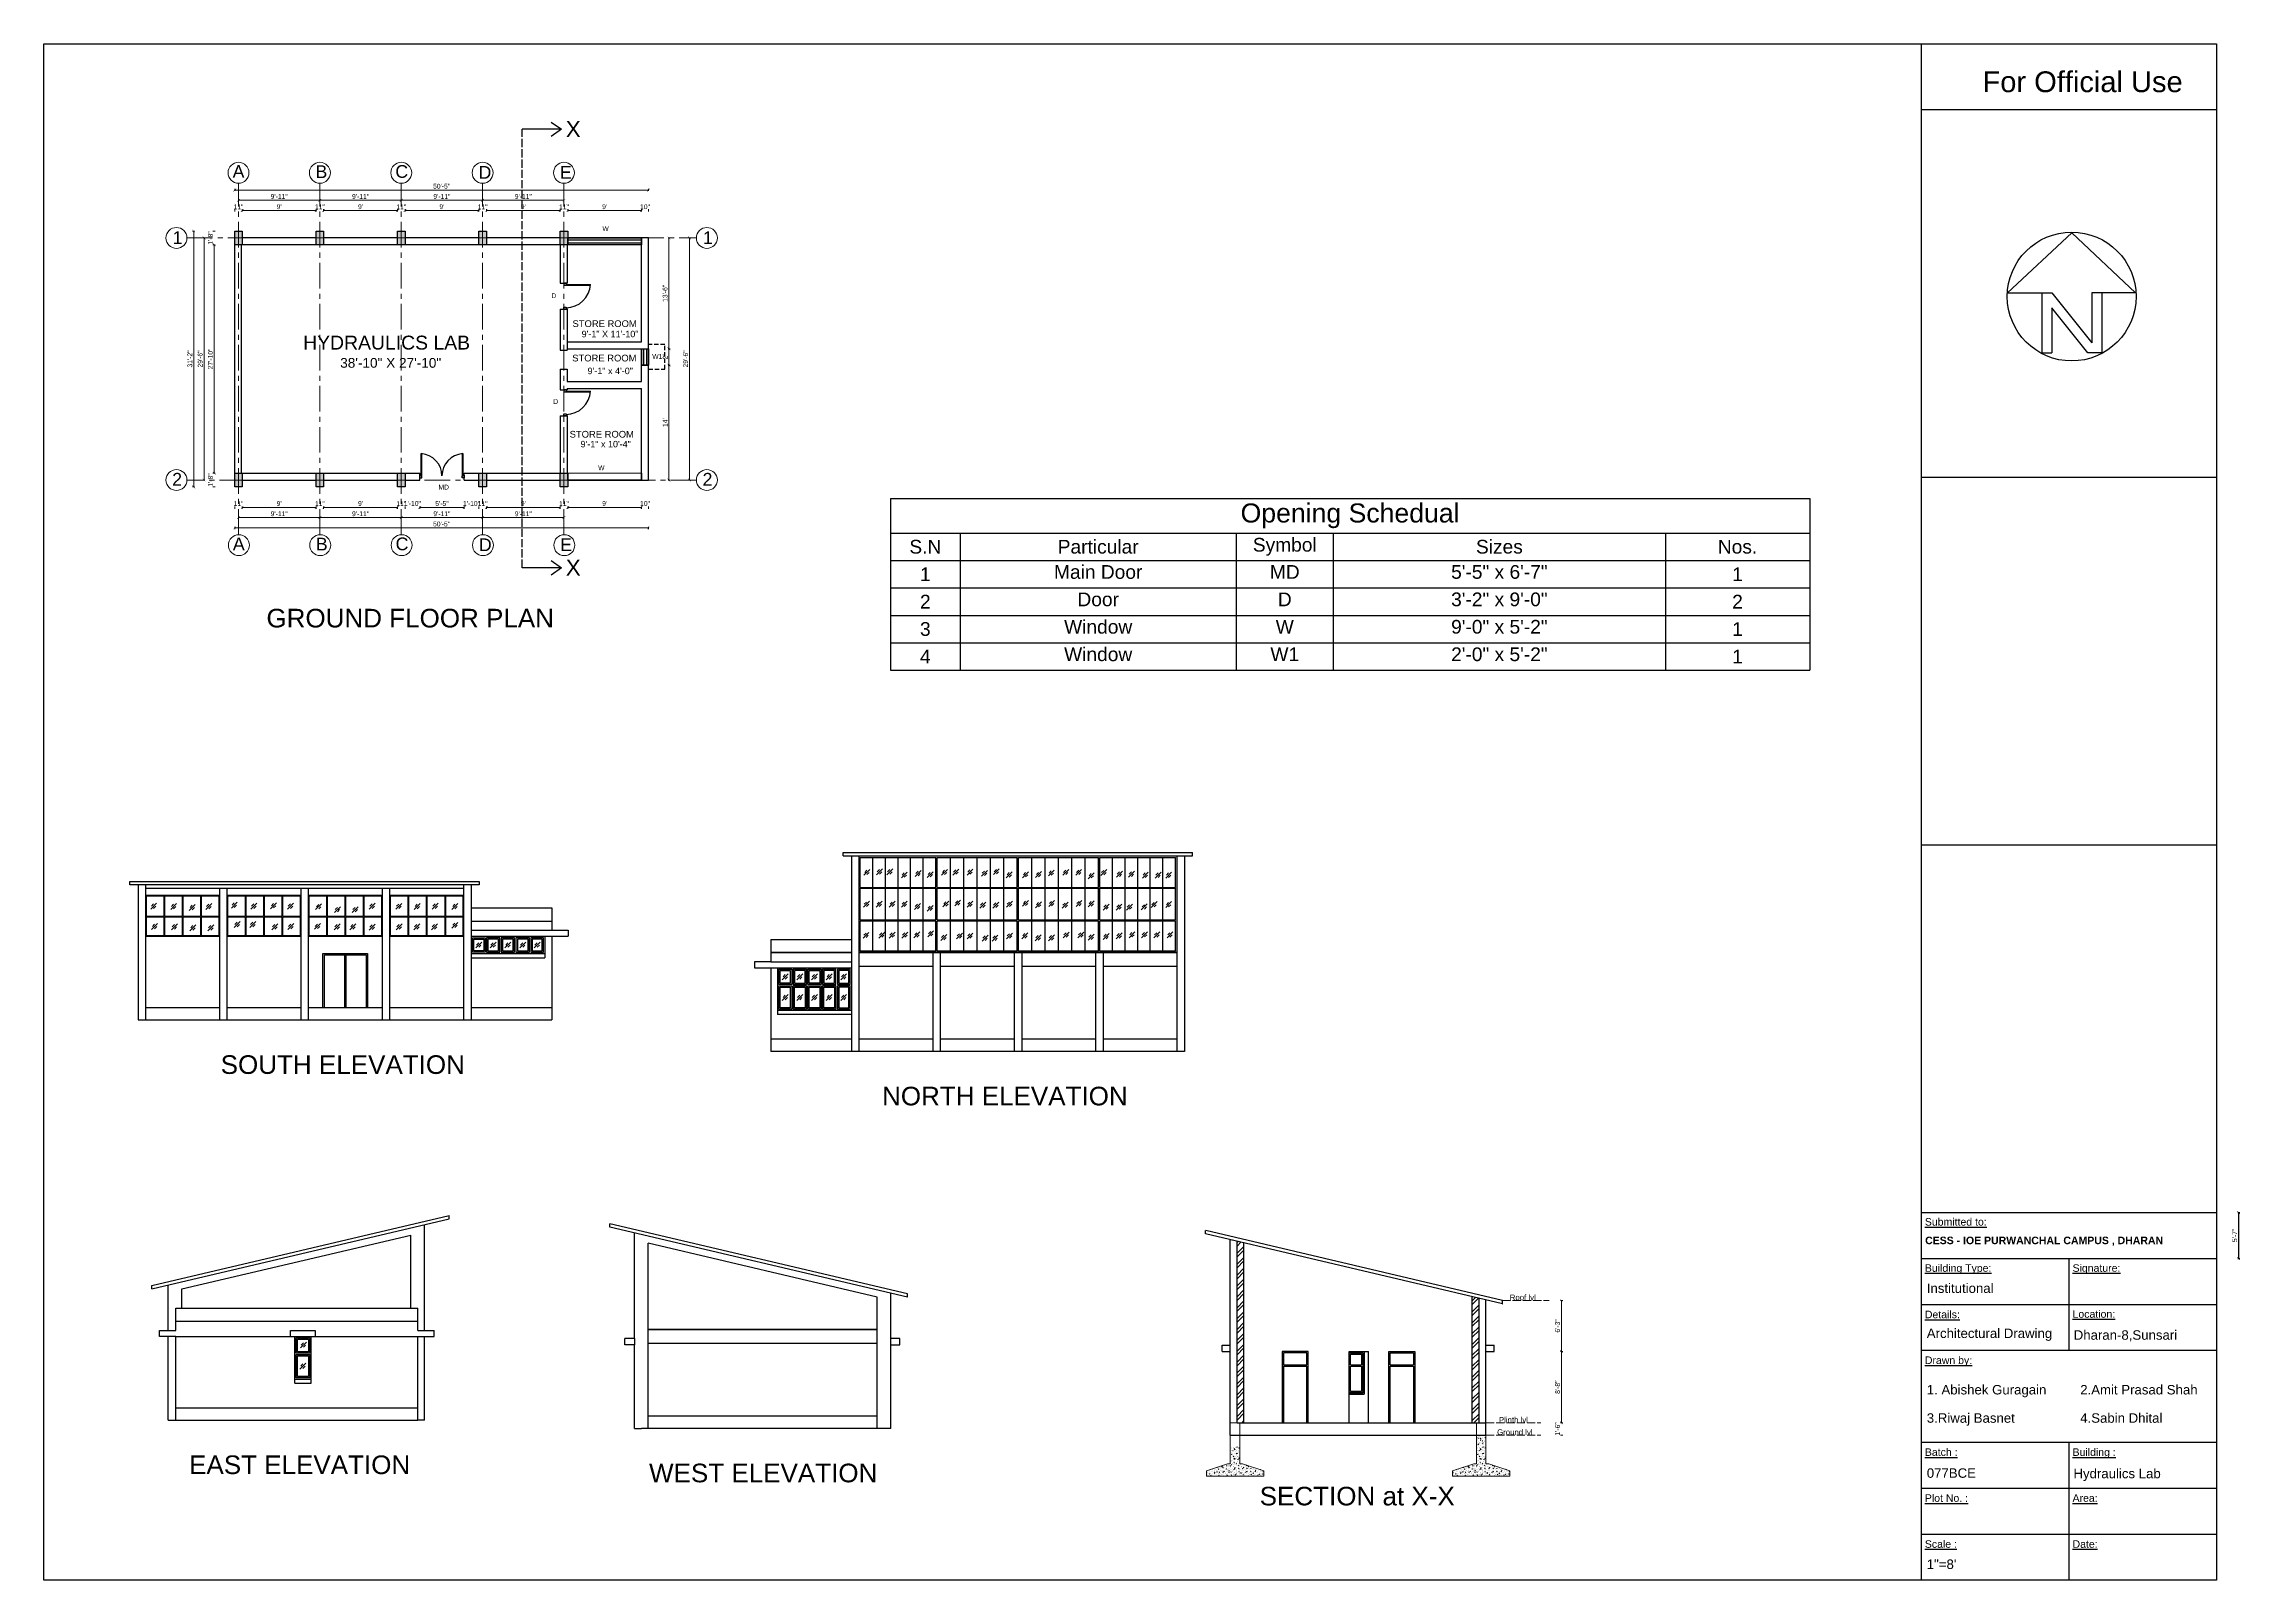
# Model space of a CAD drawing. Header units: inches. Extents: x -6800 to 96653, y -25814 to 17379.
# Drawn here: x 14798 to 18010, y -3727 to -1480 of the extents above; entities that cross this region are included whole.
import ezdxf

# ---------------------------------------------------------------- set-up
doc = ezdxf.new("R2010")
doc.units = ezdxf.units.IN
doc.header["$MEASUREMENT"] = 0
doc.header["$PDMODE"] = 34
for name, pattern in [('ACAD_ISO02W100', [15, 12, -3]), ('CENTER', [2, 1.25, -0.25, 0.25, -0.25]), ('CENTER2', [28.575, 19.05, -3.175, 3.175, -3.175]), ('DASHED2', [0.375, 0.25, -0.125])]:
    doc.linetypes.add(name, pattern=pattern)
doc.layers.add('0 @ 1', color=7, linetype='Continuous')
doc.layers.add('A-Windows', color=7, linetype='Continuous')
for name, color, linetype, lineweight in [('Cent line', 54, 'CENTER', 9), ('dimension', 50, 'Continuous', 20), ('dimension @ 1', 50, 'Continuous', 20), ('Footing', 50, 'Continuous', 20), ('Hatch', 161, 'Continuous', 5), ('Opening elevation', 130, 'Continuous', 9), ('Page Format', 7, 'Continuous', 25), ('Sec line', 7, 'ACAD_ISO02W100', 13), ('text', 31, 'Continuous', 13), ('Win ele', 211, 'Continuous', 15), ('Window', 140, 'Continuous', 13)]:
    doc.layers.add(name, color=color, linetype=linetype, lineweight=lineweight)
doc.styles.get("Standard").update_dxf_attribs({"font": 'arial.ttf'})
doc.dimstyles.get("Standard").update_dxf_attribs({"dimtxt": 7, "dimasz": 4, "dimexe": 2, "dimexo": 2, "dimgap": 2, "dimtad": 1, "dimdec": 0, "dimzin": 0, "dimdsep": 46, "dimlunit": 4, "dimtxsty": 'Standard', "dimblk": 'ARCHTICK', "dimcen": 0.25, "dimclrd": 256, "dimclre": 256, "dimclrt": 256, "dimadec": 0, "dimazin": 0, "dimtfac": 1, "dimtdec": 0, "dimtofl": 0, "dimtmove": 0, "dimatfit": 3, "dimfxl": 1, "dimfxlon": 1, "dimtolj": 1, "dimtzin": 0, "dimlwd": -1, "dimlwe": -1, "dimarcsym": 1})

msp = doc.modelspace()

# ---------------------------------------------------------------- texts
at = {"layer": 'A-Windows', "lineweight": 25}
msp.add_text('GROUND FLOOR PLAN', height=27.229, dxfattribs=at).set_placement((15123.4, -2333.6))
at = {"layer": 'A-Windows'}
for s, p in [('SOUTH ELEVATION   ', (15056.5, -2986.5)), ('EAST ELEVATION', (15010.3, -3571.7)), ('WEST ELEVATION', (15683, -3583.7)), ('SECTION at X-X', (16576.1, -3617.5))]:
    msp.add_text(s, height=27.229, dxfattribs=at).set_placement(p)
at = {"layer": 'Page Format', "attachment_point": 1}
for s, width, gutter_width, insert, char_height in [('For Official Use', 449.901, 152.1, (17633.3, -1520.4), 30.421), ('{\\LSubmitted to:}', 145.758, 2.91, (17549, -3197.3), 10.992), ('{\\fArial|b1|i0|c0|p34;CESS - IOE PURWANCHAL CAMPUS , DHARAN}', 390.984, 2.91, (17549.4, -3224.5), 10.992), ('{\\LBuilding Type:}', 145.758, 2.91, (17549, -3264.9), 10.992), ('{\\LSignature:}', 145.758, 2.91, (17765, -3264.9), 10.992), ('Institutional', 204.377, 69.1, (17551.8, -3293), 13.82), ('{\\LDetails:}', 145.758, 2.91, (17549, -3332.8), 10.992), ('{\\LLocation:}', 145.758, 2.91, (17765, -3332.1), 10.992), ('Architectural Drawing', 204.377, 69.1, (17551.8, -3358.9), 13.82), ('Dharan-8,Sunsari', 204.377, 69.1, (17766.7, -3361.4), 13.82), ('{\\LDrawn by:}', 145.758, 2.91, (17549, -3399.7), 10.992), ('1. Abishek Guragain', 204.377, 69.1, (17551.8, -3441.4), 13.82), ('2.Amit Prasad Shah', 204.377, 69.1, (17776.2, -3441.4), 13.82), ('3.Riwaj Basnet', 204.377, 69.1, (17551.8, -3482.8), 13.82), ('4.Sabin Dhital', 204.377, 69.1, (17776.2, -3482.8), 13.82), ('{\\LBatch :}', 145.758, 2.91, (17549, -3534.1), 10.992), ('077BCE', 204.377, 69.1, (17551.8, -3563.3), 13.82), ('{\\LBuilding :}', 145.758, 2.91, (17765, -3534.1), 10.992), ('Hydraulics Lab', 204.377, 69.1, (17766.3, -3564), 13.82), ('{\\LPlot No. :}', 145.758, 2.91, (17549, -3601.3), 10.992), ('{\\LArea:}', 145.758, 2.91, (17765, -3601.3), 10.99), ('{\\LScale :}', 145.758, 2.91, (17549, -3668.5), 10.992), ('{\\LDate:}', 145.758, 2.91, (17765, -3668.5), 10.99), ('1"=8\'', 204.377, 69.1, (17551.8, -3696.6), 13.82)]:
    msp.add_mtext_dynamic_manual_height_columns(s, width=width, gutter_width=gutter_width, heights=[0], dxfattribs=dict(at, insert=insert, char_height=char_height))
at = {"layer": 'text'}
for s, height, p in [('STORE ROOM', 9.84, (15571.1, -1894.3)), ('HYDRAULICS LAB', 20.291, (15177.1, -1927.2)), ('9\'-1" X 11\'-10"', 9.428, (15584.4, -1909.2)), ('38\'-10" X 27\'-10"', 14.232, (15231.3, -1953.8)), ('STORE ROOM', 9.84, (15570.7, -1944.6)), ('9\'-1" x 4\'-0"', 9.428, (15593.1, -1963.2)), ('STORE ROOM', 9.84, (15566.9, -2056)), ('9\'-1" x 10\'-4"', 9.428, (15582.8, -2070.2))]:
    msp.add_text(s, height=height, dxfattribs=at).set_placement(p)
at = {"layer": 'text', "attachment_point": 1}
for s, width, gutter_width, insert, char_height in [('X', 337.778, 5.82, (15561.3, -1593.2), 23.3), ('A', 269.423, 4.64, (15073.9, -1657.5), 18.6), ('B', 269.423, 4.64, (15195.1, -1657.8), 18.6), ('C', 269.423, 4.64, (15311.9, -1657.5), 18.6), ('D', 269.423, 4.64, (15433.6, -1658.8), 18.6), ('E', 269.423, 4.64, (15552.5, -1658.8), 18.6), ('1', 269.423, 4.64, (14986.1, -1754.3), 18.6), ('1', 269.423, 4.64, (15761.9, -1754.3), 18.6), ('2', 269.423, 4.64, (14985.5, -2107.6), 18.6), ('2', 269.423, 4.64, (15761.3, -2107.6), 18.6), ('A', 269.423, 4.64, (15074.3, -2202.1), 18.6), ('B', 269.423, 4.64, (15195.6, -2202.4), 18.6), ('C', 269.423, 4.64, (15312.3, -2202.1), 18.6), ('D', 269.423, 4.64, (15434.1, -2203.4), 18.6), ('E', 269.423, 4.64, (15552.9, -2203.3), 18.6), ('X', 337.778, 5.82, (15561.3, -2234.5), 23.3), ('Roof lvl', 687.974, 3.46, (16941.9, -3309.2), 8.17), ('Plinth lvl', 687.974, 3.46, (16926, -3488.3), 8.17), ('Ground lvl', 687.974, 3.46, (16923.3, -3506.3), 8.17)]:
    msp.add_mtext_dynamic_manual_height_columns(s, width=width, gutter_width=gutter_width, heights=[0], dxfattribs=dict(at, insert=insert, char_height=char_height))
at = {"layer": 'text', "transparency": 33554687, "char_height": 7.05, "attachment_point": 1}
for s, insert in [('W', (15614.8, -1746.9)), ('D', (15540.1, -1845)), ('W1', (15687.7, -1933.9)), ('D', (15542.9, -1999.8)), ('W', (15608.6, -2096.6)), ('MD', (15375, -2124.9))]:
    msp.add_mtext_dynamic_manual_height_columns(s, width=1192.244, gutter_width=35.3, heights=[0], dxfattribs=dict(at, insert=insert))

# ---------------------------------------------------------------- blocks, each defined once
blk = doc.blocks.new('North Arrow')
for p, q in [((0, 0), (-12.86, -11.999)), ((0, 0), (12.782, -11.999)), ((-12.86, -11.999), (-6, -11.999)), ((-6, -11.999), (-6, -23.999)), ((-6, -11.999), (-4, -11.999)), ((-4, -11.999), (4, -21.999)), ((4, -11.999), (4, -21.999)), ((6, -11.999), (4, -11.999)), ((12.782, -11.999), (6, -11.999)), ((6, -11.999), (6, -23.999)), ((3.195, -23.996), (-4, -15.002)), ((-4, -15.002), (-4, -23.999)), ((-6, -23.999), (-4, -23.999)), ((6, -23.999), (3.195, -23.999))]:
    blk.add_line(p, q)
blk.add_circle((-0.013, -12.745), 12.885)
blk = doc.blocks.new('B')
at = {"layer": 'A-Windows', "true_color": 0x000000, "transparency": 33554687}
h = blk.add_hatch(dxfattribs=at)
h.set_pattern_fill('STEEL', color=18, scale=0.02)
h.set_pattern_definition([(45, (10791.404117, -2042.976396), (-0.044901281, 0.044901281), []), (45, (10791.404117, -2042.944646), (-0.044901281, 0.044901281), [])])
h.paths.add_polyline_path([(10797.9, -2042.4), (10779.5, -2042.4), (10779.5, -2043.4), (10797.9, -2043.4)])
h.paths.add_polyline_path([(10816.3, -2042.4), (10797.9, -2042.4), (10797.9, -2043.4), (10816.3, -2043.4)])
h.paths.add_polyline_path([(10834.7, -2042.4), (10816.3, -2042.4), (10816.3, -2043.4), (10834.7, -2043.4)])
h.paths.add_polyline_path([(10853.1, -2042.4), (10834.7, -2042.4), (10834.7, -2043.4), (10853.1, -2043.4)])
h.paths.add_polyline_path([(10853.1, -1994.8), (10834.7, -1994.8), (10834.7, -1995.8), (10853.1, -1995.8)])
h.paths.add_polyline_path([(10834.7, -1994.8), (10816.3, -1994.8), (10816.3, -1995.8), (10834.7, -1995.8)])
h.paths.add_polyline_path([(10816.3, -1994.8), (10797.9, -1994.8), (10797.9, -1995.8), (10816.3, -1995.8)])
h.paths.add_polyline_path([(10797.9, -1994.8), (10779.5, -1994.8), (10779.5, -1995.8), (10797.9, -1995.8)])
h.paths.add_polyline_path([(10912.6, -1994.8), (10893.1, -1994.8), (10893.1, -1995.8), (10912.6, -1995.8)])
h.paths.add_polyline_path([(10932.1, -1994.8), (10912.6, -1994.8), (10912.6, -1995.8), (10932.1, -1995.8)])
h.paths.add_polyline_path([(10951.6, -1994.8), (10932.1, -1994.8), (10932.1, -1995.8), (10951.6, -1995.8)])
h.paths.add_polyline_path([(10971.1, -1994.8), (10951.6, -1994.8), (10951.6, -1995.8), (10971.1, -1995.8)])
h.paths.add_polyline_path([(10912.6, -2042.4), (10893.1, -2042.4), (10893.1, -2043.4), (10912.6, -2043.4)])
h.paths.add_polyline_path([(10932.1, -2042.4), (10912.6, -2042.4), (10912.6, -2043.4), (10932.1, -2043.4)])
h.paths.add_polyline_path([(10951.6, -2042.4), (10932.1, -2042.4), (10932.1, -2043.4), (10951.6, -2043.4)])
h.paths.add_polyline_path([(10971.1, -2042.4), (10951.6, -2042.4), (10951.6, -2043.4), (10971.1, -2043.4)])
h.paths.add_polyline_path([(11031.6, -2042.4), (11012.1, -2042.4), (11012.1, -2043.4), (11031.6, -2043.4)])
h.paths.add_polyline_path([(11051.1, -2042.4), (11031.6, -2042.4), (11031.6, -2043.4), (11051.1, -2043.4)])
h.paths.add_polyline_path([(11070.6, -2042.4), (11051.1, -2042.4), (11051.1, -2043.4), (11070.6, -2043.4)])
h.paths.add_polyline_path([(11090.1, -2042.4), (11070.6, -2042.4), (11070.6, -2043.4), (11090.1, -2043.4)])
h.paths.add_polyline_path([(11090.1, -1994.8), (11070.6, -1994.8), (11070.6, -1995.8), (11090.1, -1995.8)])
h.paths.add_polyline_path([(11070.6, -1994.8), (11051.1, -1994.8), (11051.1, -1995.8), (11070.6, -1995.8)])
h.paths.add_polyline_path([(11051.1, -1994.8), (11031.6, -1994.8), (11031.6, -1995.8), (11051.1, -1995.8)])
h.paths.add_polyline_path([(11031.6, -1994.8), (11012.1, -1994.8), (11012.1, -1995.8), (11031.6, -1995.8)])
h.paths.add_polyline_path([(11148.4, -1994.8), (11130, -1994.8), (11130, -1995.8), (11148.4, -1995.8)])
h.paths.add_polyline_path([(11166.8, -1994.8), (11148.4, -1994.8), (11148.4, -1995.8), (11166.8, -1995.8)])
h.paths.add_polyline_path([(11185.2, -1994.8), (11166.8, -1994.8), (11166.8, -1995.8), (11185.2, -1995.8)])
h.paths.add_polyline_path([(11203.6, -1994.8), (11185.2, -1994.8), (11185.2, -1995.8), (11203.6, -1995.8)])
h.paths.add_polyline_path([(11203.6, -2042.4), (11185.2, -2042.4), (11185.2, -2043.4), (11203.6, -2043.4)])
h.paths.add_polyline_path([(11185.2, -2042.4), (11166.8, -2042.4), (11166.8, -2043.4), (11185.2, -2043.4)])
h.paths.add_polyline_path([(11166.8, -2042.4), (11148.4, -2042.4), (11148.4, -2043.4), (11166.8, -2043.4)])
h.paths.add_polyline_path([(11148.4, -2042.4), (11130, -2042.4), (11130, -2043.4), (11148.4, -2043.4)])
at = {"layer": 'A-Windows'}
for p, q in [((10736.1, -1943.8), (11247.1, -1943.8)), ((10736.1, -1948.8), (10736.1, -1943.8)), ((10736.1, -1948.8), (11247.1, -1948.8)), ((10748.1, -1948.8), (10748.1, -2234.7)), ((10759.1, -1948.8), (10759.1, -2234.7)), ((10761.1, -1950.8), (10871.6, -1950.8)), ((10761.1, -1994.8), (10761.1, -1950.8)), ((10779.5, -2088), (10779.5, -1950.8)), ((10797.9, -2088), (10797.9, -1950.8)), ((10816.3, -2088), (10816.3, -1950.8)), ((10834.7, -2088), (10834.7, -1950.8)), ((10853.1, -2088), (10853.1, -1950.8)), ((10871.6, -1994.8), (10871.6, -1950.8)), ((10873.6, -1994.8), (10873.6, -1950.8)), ((10873.6, -1950.8), (10990.6, -1950.8)), ((10893.1, -2088), (10893.1, -1950.8)), ((10912.6, -2088), (10912.6, -1950.8)), ((10932.1, -2088), (10932.1, -1950.8)), ((10951.6, -2088), (10951.6, -1950.8)), ((10971.1, -2088), (10971.1, -1950.8)), ((10990.6, -1994.8), (10990.6, -1950.8)), ((10992.6, -1994.8), (10992.6, -1950.8)), ((10992.6, -1950.8), (11109.6, -1950.8)), ((11012.1, -2088), (11012.1, -1950.8)), ((11031.6, -2088), (11031.6, -1950.8)), ((11051.1, -2088), (11051.1, -1950.8)), ((11070.6, -2088), (11070.6, -1950.8)), ((11090.1, -2088), (11090.1, -1950.8)), ((11109.6, -1994.8), (11109.6, -1950.8)), ((11111.6, -1994.8), (11111.6, -1950.8)), ((11111.6, -1950.8), (11222.1, -1950.8)), ((11130, -2088), (11130, -1950.8)), ((11148.4, -2088), (11148.4, -1950.8)), ((11166.8, -2088), (11166.8, -1950.8)), ((11185.2, -2088), (11185.2, -1950.8)), ((11203.6, -2088), (11203.6, -1950.8)), ((11222.1, -1994.8), (11222.1, -1950.8)), ((11224.1, -1948.8), (11224.1, -2234.7)), ((11235.1, -1948.8), (11235.1, -2234.7)), ((11247.1, -1948.8), (11247.1, -1943.8)), ((10761.1, -1994.8), (10871.6, -1994.8)), ((10761.1, -1995.8), (10871.6, -1995.8)), ((10761.1, -2042.4), (10761.1, -1995.8)), ((10871.6, -2042.4), (10871.6, -1995.8)), ((10873.6, -1994.8), (10990.6, -1994.8)), ((10873.6, -2042.4), (10873.6, -1995.8)), ((10873.6, -1995.8), (10990.6, -1995.8)), ((10990.6, -2042.4), (10990.6, -1995.8)), ((10992.6, -1994.8), (11109.6, -1994.8)), ((10992.6, -2042.4), (10992.6, -1995.8)), ((10992.6, -1995.8), (11109.6, -1995.8)), ((11109.6, -2042.4), (11109.6, -1995.8)), ((11111.6, -1994.8), (11222.1, -1994.8)), ((11111.6, -2042.4), (11111.6, -1995.8)), ((11111.6, -1995.8), (11222.1, -1995.8)), ((11222.1, -2042.4), (11222.1, -1995.8)), ((10761.1, -2042.4), (10871.6, -2042.4)), ((10761.1, -2043.4), (10871.6, -2043.4)), ((10761.1, -2088), (10761.1, -2043.4)), ((10871.6, -2088), (10871.6, -2043.4)), ((10873.6, -2042.4), (10990.6, -2042.4)), ((10873.6, -2088), (10873.6, -2043.4)), ((10873.6, -2043.4), (10990.6, -2043.4)), ((10990.6, -2042.4), (10990.6, -2034.9)), ((10990.6, -2088), (10990.6, -2043.4)), ((10990.6, -2061.7), (10990.6, -2043.4)), ((10992.6, -2042.4), (11109.6, -2042.4)), ((10992.6, -2088), (10992.6, -2043.4)), ((10992.6, -2043.4), (11109.6, -2043.4)), ((11109.6, -2042.4), (11109.6, -2034.9)), ((11109.6, -2088), (11109.6, -2043.4)), ((11109.6, -2061.7), (11109.6, -2043.4)), ((11111.6, -2042.4), (11222.1, -2042.4)), ((11111.6, -2088), (11111.6, -2043.4)), ((11111.6, -2043.4), (11222.1, -2043.4)), ((11222.1, -2088), (11222.1, -2043.4)), ((10630.1, -2070.7), (10630.1, -2103.4)), ((10630.1, -2070.7), (10748.1, -2070.7)), ((10871.6, -2088), (10871.6, -2062.7)), ((10873.6, -2088), (10873.6, -2062.7)), ((10630.1, -2103.4), (10606.1, -2103.4)), ((10606.1, -2103.4), (10606.1, -2112.4)), ((10606.1, -2112.4), (10630.1, -2112.4)), ((10630.1, -2089.9), (10748.1, -2089.9)), ((10748.1, -2090), (10630.1, -2090)), ((10630.1, -2103.4), (10748.1, -2103.4)), ((10630.1, -2112.4), (10630.1, -2234.7)), ((10630.1, -2112.4), (10630.1, -2234.7)), ((10630.1, -2112.4), (10748.1, -2112.4)), ((10640.1, -2112.4), (10640.1, -2174.7)), ((10748.1, -2112.4), (10748.1, -2136.7)), ((10759.1, -2089.9), (11224.1, -2089.9)), ((10878.1, -2090), (10759.1, -2090)), ((10867.1, -2110.2), (10759.1, -2110.2)), ((10871.6, -2088), (10761.1, -2088)), ((10867.1, -2090), (10867.1, -2234.7)), ((10878.1, -2090), (10872.6, -2090)), ((10878.1, -2088), (10873.6, -2088)), ((10873.6, -2090), (10873.6, -2089.9)), ((10990.6, -2088), (10878.1, -2088)), ((10878.1, -2090), (10878.1, -2234.7)), ((11116.1, -2090), (10878.1, -2090)), ((10986.1, -2110.2), (10878.1, -2110.2)), ((10986.1, -2090), (10986.1, -2234.7)), ((11109.6, -2088), (10992.6, -2088)), ((10997.1, -2090), (10997.1, -2234.7)), ((11105.1, -2110.2), (10997.1, -2110.2)), ((11105.1, -2090), (11105.1, -2234.7)), ((11116.1, -2088), (11111.6, -2088)), ((11222.1, -2088), (11116.1, -2088)), ((11116.1, -2090), (11116.1, -2234.7)), ((11224.1, -2090), (11116.1, -2090)), ((11224.1, -2110.2), (11116.1, -2110.2)), ((10748.1, -2174.7), (10640.1, -2174.7)), ((10640.1, -2174.7), (10640.1, -2180.7)), ((10748.1, -2180.7), (10640.1, -2180.7)), ((10748.1, -2216.7), (10630.1, -2216.7)), ((11235.1, -2234.7), (10630.1, -2234.7)), ((10867.1, -2216.7), (10759.1, -2216.7)), ((10986.1, -2216.7), (10878.1, -2216.7)), ((11105.1, -2216.7), (10997.1, -2216.7)), ((11224.1, -2216.7), (11116.1, -2216.7))]:
    blk.add_line(p, q, dxfattribs=at)
for points in [[(10642.1, -2136.7), (10642.1, -2114.4), (10660.7, -2114.4), (10660.7, -2136.7)], [(10644.1, -2134.7), (10644.1, -2116.4), (10658.7, -2116.4), (10658.7, -2134.7)], [(10662.7, -2114.4), (10662.7, -2136.7), (10682.3, -2136.7), (10682.3, -2114.4)], [(10664.7, -2116.4), (10664.7, -2134.7), (10680.3, -2134.7), (10680.3, -2116.4)], [(10703.9, -2114.4), (10703.9, -2136.7), (10684.3, -2136.7), (10684.3, -2114.4)], [(10701.9, -2116.4), (10701.9, -2134.7), (10686.3, -2134.7), (10686.3, -2116.4)], [(10725.5, -2114.4), (10705.9, -2114.4), (10705.9, -2136.7), (10725.5, -2136.7)], [(10723.5, -2116.4), (10707.9, -2116.4), (10707.9, -2134.7), (10723.5, -2134.7)], [(10746.1, -2136.7), (10746.1, -2114.4), (10727.5, -2114.4), (10727.5, -2136.7)], [(10744.1, -2134.7), (10744.1, -2116.4), (10729.5, -2116.4), (10729.5, -2134.7)], [(10642.1, -2172.7), (10642.1, -2138.7), (10660.7, -2138.7), (10660.7, -2172.7)], [(10644.1, -2170.7), (10644.1, -2140.7), (10658.7, -2140.7), (10658.7, -2170.7)], [(10662.7, -2172.7), (10662.7, -2138.7), (10682.3, -2138.7), (10682.3, -2172.7)], [(10664.7, -2170.7), (10664.7, -2140.7), (10680.3, -2140.7), (10680.3, -2170.7)], [(10703.9, -2172.7), (10684.3, -2172.7), (10684.3, -2138.7), (10703.9, -2138.7)], [(10701.9, -2170.7), (10686.3, -2170.7), (10686.3, -2140.7), (10701.9, -2140.7)], [(10725.5, -2172.7), (10705.9, -2172.7), (10705.9, -2138.7), (10725.5, -2138.7)], [(10723.5, -2170.7), (10707.9, -2170.7), (10707.9, -2140.7), (10723.5, -2140.7)], [(10727.5, -2138.7), (10727.5, -2172.7), (10746.1, -2172.7), (10746.1, -2138.7)], [(10729.5, -2140.7), (10729.5, -2170.7), (10744.1, -2170.7), (10744.1, -2140.7)]]:
    blk.add_lwpolyline(points, close=True, dxfattribs=at)
at = {"layer": 'Opening elevation', "transparency": 33554628}
for p, q in [((10766.4, -1977.1), (10775.1, -1968.5)), ((10767.5, -1972.8), (10770.7, -1969.5)), ((10770.7, -1976.1), (10774, -1972.8)), ((10784.8, -1976.4), (10793.5, -1967.8)), ((10785.9, -1972.1), (10789.2, -1968.8)), ((10789.2, -1975.4), (10792.4, -1972.1)), ((10800.1, -1976.4), (10808.7, -1967.8)), ((10801.1, -1972.1), (10804.4, -1968.8)), ((10804.4, -1975.4), (10807.7, -1972.1)), ((10821.1, -1981), (10829.8, -1972.4)), ((10822.2, -1976.7), (10825.4, -1973.4)), ((10825.4, -1980), (10828.7, -1976.7)), ((10841.2, -1978.7), (10849.9, -1970.1)), ((10842.3, -1974.4), (10845.6, -1971.1)), ((10845.6, -1977.7), (10848.8, -1974.4)), ((10859.1, -1980.5), (10867.7, -1971.8)), ((10860.1, -1976.1), (10863.4, -1972.8)), ((10863.4, -1979.4), (10866.7, -1976.1)), ((10880, -1977.1), (10888.7, -1968.5)), ((10881.1, -1972.8), (10884.4, -1969.5)), ((10884.4, -1976.1), (10887.6, -1972.8)), ((10896.6, -1976.7), (10905.2, -1968)), ((10897.6, -1972.3), (10900.9, -1969.1)), ((10900.9, -1975.6), (10904.2, -1972.3)), ((10917.2, -1976.7), (10925.8, -1968)), ((10918.2, -1972.3), (10921.5, -1969.1)), ((10921.5, -1975.6), (10924.8, -1972.3)), ((10938.3, -1978.4), (10947, -1969.8)), ((10939.4, -1974.1), (10942.7, -1970.8)), ((10942.7, -1977.4), (10946, -1974.1)), ((10955.8, -1976.1), (10964.4, -1967.4)), ((10956.8, -1971.8), (10960.1, -1968.5)), ((10960.1, -1975), (10963.4, -1971.8)), ((10974.6, -1980.7), (10983.3, -1972.1)), ((10975.7, -1976.4), (10979, -1973.1)), ((10979, -1979.7), (10982.2, -1976.4)), ((10998.5, -1980.6), (11007.2, -1971.9)), ((10999.6, -1976.3), (11002.9, -1973)), ((11002.9, -1979.5), (11006.1, -1976.3)), ((11017.5, -1980.4), (11026.2, -1971.7)), ((11018.6, -1976.1), (11021.8, -1972.8)), ((11021.8, -1979.3), (11025.1, -1976.1)), ((11036.1, -1978), (11044.7, -1969.4)), ((11037.1, -1973.7), (11040.4, -1970.4)), ((11040.4, -1977), (11043.7, -1973.7)), ((11057.2, -1977.1), (11065.9, -1968.5)), ((11058.3, -1972.8), (11061.5, -1969.5)), ((11061.5, -1976.1), (11064.8, -1972.8)), ((11076.1, -1977.1), (11084.8, -1968.5)), ((11077.2, -1972.8), (11080.5, -1969.5)), ((11080.5, -1976.1), (11083.7, -1972.8)), ((11094.5, -1982), (11103.2, -1973.4)), ((11095.6, -1977.7), (11098.9, -1974.4)), ((11098.9, -1981), (11102.1, -1977.7)), ((11113, -1977.4), (11121.6, -1968.8)), ((11114, -1973.1), (11117.3, -1969.8)), ((11117.3, -1976.4), (11120.6, -1973.1)), ((11135.7, -1979.8), (11144.4, -1971.1)), ((11136.8, -1975.4), (11140, -1972.2)), ((11140, -1978.7), (11143.3, -1975.4)), ((11153.2, -1979.8), (11161.9, -1971.1)), ((11154.3, -1975.4), (11157.5, -1972.2)), ((11157.5, -1978.7), (11160.8, -1975.4)), ((11173.6, -1981.2), (11182.2, -1972.6)), ((11174.6, -1976.9), (11177.9, -1973.6)), ((11177.9, -1980.2), (11181.2, -1976.9)), ((11192.2, -1981.2), (11200.9, -1972.6)), ((11193.3, -1976.9), (11196.6, -1973.6)), ((11196.6, -1980.2), (11199.8, -1976.9)), ((11207.7, -1981.2), (11216.3, -1972.6)), ((11208.7, -1976.9), (11212, -1973.6)), ((11212, -1980.2), (11215.3, -1976.9)), ((10765.8, -2023.7), (10774.5, -2015)), ((10766.9, -2019.4), (10770.2, -2016.1)), ((10770.2, -2022.6), (10773.4, -2019.4)), ((10784.5, -2023.7), (10793.2, -2015)), ((10785.6, -2019.4), (10788.9, -2016.1)), ((10788.9, -2022.6), (10792.1, -2019.4)), ((10803.5, -2023.7), (10812.2, -2015)), ((10804.6, -2019.4), (10807.9, -2016.1)), ((10807.9, -2022.6), (10811.1, -2019.4)), ((10821.1, -2023.7), (10829.8, -2015)), ((10822.2, -2019.4), (10825.4, -2016.1)), ((10825.4, -2022.6), (10828.7, -2019.4)), ((10840.4, -2027), (10849, -2018.3)), ((10841.4, -2022.6), (10844.7, -2019.4)), ((10844.7, -2025.9), (10848, -2022.6)), ((10859.1, -2029.6), (10867.7, -2021)), ((10860.1, -2025.3), (10863.4, -2022)), ((10882, -2023.4), (10890.7, -2014.8)), ((10883.1, -2019.1), (10886.4, -2015.8)), ((10886.4, -2022.4), (10889.7, -2019.1)), ((10899.2, -2021.9), (10907.8, -2013.3)), ((10900.2, -2017.6), (10903.5, -2014.3)), ((10903.5, -2020.9), (10906.8, -2017.6)), ((10917.2, -2023.7), (10925.8, -2015)), ((10918.2, -2019.4), (10921.5, -2016.1)), ((10921.5, -2022.6), (10924.8, -2019.4)), ((10936, -2025.1), (10944.7, -2016.5)), ((10937.1, -2020.8), (10940.4, -2017.5)), ((10940.4, -2024.1), (10943.6, -2020.8)), ((10954.9, -2025.1), (10963.6, -2016.5)), ((10956, -2020.8), (10959.2, -2017.5)), ((10959.2, -2024.1), (10962.5, -2020.8)), ((10974.9, -2023.7), (10983.6, -2015)), ((10976, -2019.4), (10979.2, -2016.1)), ((10979.2, -2022.6), (10982.5, -2019.4)), ((10998.5, -2022.4), (11007.2, -2013.8)), ((10999.6, -2018.1), (11002.9, -2014.8)), ((11002.9, -2021.4), (11006.1, -2018.1)), ((11017.5, -2024.5), (11026.2, -2015.8)), ((11018.6, -2020.1), (11021.8, -2016.8)), ((11021.8, -2023.4), (11025.1, -2020.1)), ((11036.6, -2022.8), (11045.3, -2014.1)), ((11037.7, -2018.5), (11040.9, -2015.2)), ((11040.9, -2021.7), (11044.2, -2018.5)), ((11056.3, -2025.2), (11064.9, -2016.5)), ((11057.3, -2020.8), (11060.6, -2017.6)), ((11060.6, -2024.1), (11063.9, -2020.8)), ((11076.7, -2022.8), (11085.3, -2014.1)), ((11077.7, -2018.5), (11081, -2015.2)), ((11081, -2021.7), (11084.3, -2018.5)), ((11094.5, -2023.2), (11103.2, -2014.5)), ((11095.6, -2018.8), (11098.9, -2015.6)), ((11098.9, -2022.1), (11102.1, -2018.8)), ((11116.2, -2027.8), (11124.9, -2019.1)), ((11117.2, -2023.5), (11120.5, -2020.2)), ((11120.5, -2026.7), (11123.8, -2023.5)), ((11135.1, -2027.8), (11143.8, -2019.1)), ((11136.2, -2023.5), (11139.5, -2020.2)), ((11139.5, -2026.7), (11142.7, -2023.5)), ((11150.6, -2027.8), (11159.2, -2019.1)), ((11151.6, -2023.5), (11154.9, -2020.2)), ((11154.9, -2026.7), (11158.2, -2023.5)), ((11172.1, -2027.6), (11180.8, -2018.9)), ((11173.2, -2023.2), (11176.5, -2020)), ((11176.5, -2026.5), (11179.7, -2023.2)), ((11186.4, -2024.3), (11195.1, -2015.6)), ((11187.5, -2020), (11190.7, -2016.7)), ((11190.7, -2023.2), (11194, -2020)), ((11207.7, -2024.3), (11216.3, -2015.6)), ((11208.7, -2020), (11212, -2016.7)), ((11212, -2023.2), (11215.3, -2020)), ((10863.4, -2028.6), (10866.7, -2025.3)), ((10765.2, -2069.1), (10773.8, -2060.5)), ((10766.2, -2064.8), (10769.5, -2061.5)), ((10769.5, -2068.1), (10772.8, -2064.8)), ((10788.1, -2068.8), (10796.8, -2060.1)), ((10789.2, -2064.4), (10792.5, -2061.2)), ((10792.5, -2067.7), (10795.7, -2064.4)), ((10803.5, -2068.8), (10812.1, -2060.1)), ((10804.5, -2064.4), (10807.8, -2061.2)), ((10807.8, -2067.7), (10811.1, -2064.4)), ((10821.9, -2068.8), (10830.6, -2060.1)), ((10823, -2064.4), (10826.2, -2061.2)), ((10826.2, -2067.7), (10829.5, -2064.4)), ((10839.6, -2068.6), (10848.3, -2059.9)), ((10840.7, -2064.3), (10843.9, -2061)), ((10843.9, -2067.5), (10847.2, -2064.3)), ((10859.7, -2066.8), (10868.3, -2058.1)), ((10860.7, -2062.5), (10864, -2059.2)), ((10864, -2065.7), (10867.3, -2062.5)), ((10878.9, -2072.4), (10887.5, -2063.8)), ((10879.9, -2068.1), (10883.2, -2064.8)), ((10883.2, -2071.4), (10886.5, -2068.1)), ((10901.8, -2070.1), (10910.5, -2061.5)), ((10902.8, -2065.8), (10906.1, -2062.5)), ((10906.1, -2069.1), (10909.4, -2065.8)), ((10917.2, -2070.1), (10925.8, -2061.5)), ((10918.2, -2065.8), (10921.5, -2062.5)), ((10921.5, -2069.1), (10924.8, -2065.8)), ((10939.2, -2073.4), (10947.9, -2064.7)), ((10940.3, -2069.1), (10943.5, -2065.8)), ((10943.5, -2072.3), (10946.8, -2069.1)), ((10953.7, -2073.4), (10962.4, -2064.7)), ((10954.8, -2069.1), (10958.1, -2065.8)), ((10958.1, -2072.3), (10961.3, -2069.1)), ((10974.9, -2070.1), (10983.6, -2061.5)), ((10976, -2065.8), (10979.2, -2062.5)), ((10979.2, -2069.1), (10982.5, -2065.8)), ((10997.5, -2070), (11006.2, -2061.3)), ((10998.6, -2065.7), (11001.9, -2062.4)), ((11001.9, -2068.9), (11005.1, -2065.7)), ((11017, -2072.7), (11025.7, -2064.1)), ((11018, -2068.4), (11021.3, -2065.1)), ((11021.3, -2071.7), (11024.6, -2068.4)), ((11036.4, -2072.7), (11045.1, -2064.1)), ((11037.5, -2068.4), (11040.8, -2065.1)), ((11040.8, -2071.7), (11044, -2068.4)), ((11057.9, -2068.7), (11066.6, -2060)), ((11059, -2064.3), (11062.2, -2061.1)), ((11062.2, -2067.6), (11065.5, -2064.3)), ((11079.4, -2068.7), (11088, -2060)), ((11080.4, -2064.3), (11083.7, -2061.1)), ((11083.7, -2067.6), (11087, -2064.3)), ((11094.5, -2071.9), (11103.1, -2063.3)), ((11095.5, -2067.6), (11098.8, -2064.3)), ((11098.8, -2070.9), (11102.1, -2067.6)), ((11116.2, -2070.9), (11124.9, -2062.2)), ((11117.2, -2066.6), (11120.5, -2063.3)), ((11120.5, -2069.8), (11123.8, -2066.6)), ((11135.4, -2070), (11144.1, -2061.4)), ((11136.5, -2065.7), (11139.7, -2062.4)), ((11139.7, -2069), (11143, -2065.7)), ((11154.1, -2068.3), (11162.7, -2059.6)), ((11155.1, -2063.9), (11158.4, -2060.7)), ((11158.4, -2067.2), (11161.7, -2063.9)), ((11172.4, -2068.3), (11181.1, -2059.6)), ((11173.5, -2063.9), (11176.7, -2060.7)), ((11176.7, -2067.2), (11180, -2063.9)), ((11190.5, -2068.6), (11199.1, -2059.9)), ((11191.5, -2064.2), (11194.8, -2061)), ((11194.8, -2067.5), (11198.1, -2064.2)), ((11209.7, -2068.6), (11218.4, -2059.9)), ((11210.8, -2064.2), (11214, -2061)), ((11214, -2067.5), (11217.3, -2064.2)), ((10647, -2129.9), (10655.7, -2121.2)), ((10647, -2160), (10655.7, -2151.4)), ((10648.1, -2125.5), (10651.4, -2122.3)), ((10651.4, -2128.8), (10654.6, -2125.5)), ((10668.1, -2129.9), (10676.8, -2121.2)), ((10668.1, -2160), (10676.8, -2151.4)), ((10669.2, -2125.5), (10672.5, -2122.3)), ((10672.5, -2128.8), (10675.7, -2125.5)), ((10689.7, -2129.9), (10698.4, -2121.2)), ((10689.7, -2160), (10698.4, -2151.4)), ((10690.8, -2125.5), (10694.1, -2122.3)), ((10694.1, -2128.8), (10697.3, -2125.5)), ((10711.3, -2129.9), (10720, -2121.2)), ((10711.3, -2160), (10720, -2151.4)), ((10712.4, -2125.5), (10715.7, -2122.3)), ((10715.7, -2128.8), (10718.9, -2125.5)), ((10732.4, -2129.9), (10741.1, -2121.2)), ((10732.4, -2160), (10741.1, -2151.4)), ((10733.5, -2125.5), (10736.8, -2122.3)), ((10736.8, -2128.8), (10740, -2125.5)), ((10648.1, -2155.7), (10651.4, -2152.4)), ((10651.4, -2159), (10654.6, -2155.7)), ((10669.2, -2155.7), (10672.5, -2152.4)), ((10672.5, -2159), (10675.7, -2155.7)), ((10690.8, -2155.7), (10694.1, -2152.4)), ((10694.1, -2159), (10697.3, -2155.7)), ((10712.4, -2155.7), (10715.7, -2152.4)), ((10715.7, -2159), (10718.9, -2155.7)), ((10733.5, -2155.7), (10736.8, -2152.4)), ((10736.8, -2159), (10740, -2155.7))]:
    blk.add_line(p, q, dxfattribs=at)
at = {"layer": 'A-Windows'}
blk.add_text('NORTH ELEVATION', height=27.229, dxfattribs=at).set_placement((10792.9, -2313.5))
blk = doc.blocks.new('*D904')
at = {"layer": 'Defpoints', "color": 0, "transparency": 16777216}
for p in [(15088.1, -1724), (15077.1, -1754), (15088.1, -1754)]:
    blk.add_point(p, dxfattribs=at)
at = {"layer": 'dimension', "transparency": 16777216}
for p, q in [((15077.1, -1725.2), (15077.1, -1722)), ((15088.1, -1725.2), (15088.1, -1722))]:
    blk.add_line(p, q, dxfattribs=at)
at = {"layer": 'dimension', "transparency": 16777216, "insert": (15082.6, -1718.5), "char_height": 7, "attachment_point": 5}
blk.add_mtext('\\A1;11"', dxfattribs=at)
blk = doc.blocks.new('_ArchTick')
at = {"color": 0, "linetype": 'ByBlock', "const_width": 0.15}
blk.add_lwpolyline([(-0.5, -0.5), (0.5, 0.5)], dxfattribs=at)
blk = doc.blocks.new('*D903')
at = {"layer": 'Defpoints', "color": 0, "transparency": 16777216}
for p in [(15196.1, -1724), (15088.1, -1754), (15196.1, -1754)]:
    blk.add_point(p, dxfattribs=at)
at = {"layer": 'dimension', "transparency": 16777216}
for p, q in [((15088.1, -1725.2), (15088.1, -1722)), ((15088.1, -1724), (15196.1, -1724)), ((15196.1, -1725.2), (15196.1, -1722))]:
    blk.add_line(p, q, dxfattribs=at)
at = {"layer": 'dimension', "transparency": 16777216, "xscale": 4, "yscale": 4, "zscale": 4, "rotation": 180}
blk.add_blockref('_ArchTick', (15088.1, -1724), dxfattribs=at)
at = {"layer": 'dimension', "transparency": 16777216, "xscale": 4, "yscale": 4, "zscale": 4}
blk.add_blockref('_ArchTick', (15196.1, -1724), dxfattribs=at)
at = {"layer": 'dimension', "transparency": 16777216, "insert": (15142.1, -1718.4), "char_height": 7, "attachment_point": 5}
blk.add_mtext("\\A1;9'", dxfattribs=at)
blk = doc.blocks.new('*D902')
at = {"layer": 'Defpoints', "color": 0, "transparency": 16777216}
for p in [(15207.1, -1724), (15196.1, -1754), (15207.1, -1754)]:
    blk.add_point(p, dxfattribs=at)
at = {"layer": 'dimension', "transparency": 16777216}
for p, q in [((15196.1, -1725.2), (15196.1, -1722)), ((15207.1, -1725.2), (15207.1, -1722))]:
    blk.add_line(p, q, dxfattribs=at)
at = {"layer": 'dimension', "transparency": 16777216, "insert": (15201.6, -1718.5), "char_height": 7, "attachment_point": 5}
blk.add_mtext('\\A1;11"', dxfattribs=at)
blk = doc.blocks.new('*D901')
at = {"layer": 'Defpoints', "color": 0, "transparency": 16777216}
for p in [(15315.1, -1724), (15207.1, -1754), (15315.1, -1754)]:
    blk.add_point(p, dxfattribs=at)
at = {"layer": 'dimension', "transparency": 16777216}
for p, q in [((15207.1, -1725.2), (15207.1, -1722)), ((15207.1, -1724), (15315.1, -1724)), ((15315.1, -1725.2), (15315.1, -1722))]:
    blk.add_line(p, q, dxfattribs=at)
at = {"layer": 'dimension', "transparency": 16777216, "xscale": 4, "yscale": 4, "zscale": 4, "rotation": 180}
blk.add_blockref('_ArchTick', (15207.1, -1724), dxfattribs=at)
at = {"layer": 'dimension', "transparency": 16777216, "xscale": 4, "yscale": 4, "zscale": 4}
blk.add_blockref('_ArchTick', (15315.1, -1724), dxfattribs=at)
at = {"layer": 'dimension', "transparency": 16777216, "insert": (15261.1, -1718.4), "char_height": 7, "attachment_point": 5}
blk.add_mtext("\\A1;9'", dxfattribs=at)
blk = doc.blocks.new('*D900')
at = {"layer": 'Defpoints', "color": 0, "transparency": 16777216}
for p in [(15326.1, -1724), (15315.1, -1754), (15326.1, -1754)]:
    blk.add_point(p, dxfattribs=at)
at = {"layer": 'dimension', "transparency": 16777216}
for p, q in [((15315.1, -1725.2), (15315.1, -1722)), ((15326.1, -1725.2), (15326.1, -1722))]:
    blk.add_line(p, q, dxfattribs=at)
at = {"layer": 'dimension', "transparency": 16777216, "insert": (15320.6, -1718.5), "char_height": 7, "attachment_point": 5}
blk.add_mtext('\\A1;11"', dxfattribs=at)
blk = doc.blocks.new('*D899')
at = {"layer": 'Defpoints', "color": 0, "transparency": 16777216}
for p in [(15434.1, -1724), (15326.1, -1754), (15434.1, -1754)]:
    blk.add_point(p, dxfattribs=at)
at = {"layer": 'dimension', "transparency": 16777216}
for p, q in [((15326.1, -1725.2), (15326.1, -1722)), ((15326.1, -1724), (15434.1, -1724)), ((15434.1, -1725.2), (15434.1, -1722))]:
    blk.add_line(p, q, dxfattribs=at)
at = {"layer": 'dimension', "transparency": 16777216, "xscale": 4, "yscale": 4, "zscale": 4, "rotation": 180}
blk.add_blockref('_ArchTick', (15326.1, -1724), dxfattribs=at)
at = {"layer": 'dimension', "transparency": 16777216, "xscale": 4, "yscale": 4, "zscale": 4}
blk.add_blockref('_ArchTick', (15434.1, -1724), dxfattribs=at)
at = {"layer": 'dimension', "transparency": 16777216, "insert": (15380.1, -1718.4), "char_height": 7, "attachment_point": 5}
blk.add_mtext("\\A1;9'", dxfattribs=at)
blk = doc.blocks.new('*D898')
at = {"layer": 'Defpoints', "color": 0, "transparency": 16777216}
for p in [(15445.1, -1724), (15434.1, -1754), (15445.1, -1754)]:
    blk.add_point(p, dxfattribs=at)
at = {"layer": 'dimension', "transparency": 16777216}
for p, q in [((15434.1, -1725.2), (15434.1, -1722)), ((15445.1, -1725.2), (15445.1, -1722))]:
    blk.add_line(p, q, dxfattribs=at)
at = {"layer": 'dimension', "transparency": 16777216, "insert": (15439.6, -1718.5), "char_height": 7, "attachment_point": 5}
blk.add_mtext('\\A1;11"', dxfattribs=at)
blk = doc.blocks.new('*D897')
at = {"layer": 'Defpoints', "color": 0, "transparency": 16777216}
for p in [(15553.1, -1724), (15445.1, -1754), (15553.1, -1754)]:
    blk.add_point(p, dxfattribs=at)
at = {"layer": 'dimension', "transparency": 16777216}
for p, q in [((15445.1, -1725.2), (15445.1, -1722)), ((15445.1, -1724), (15553.1, -1724)), ((15553.1, -1725.2), (15553.1, -1722))]:
    blk.add_line(p, q, dxfattribs=at)
at = {"layer": 'dimension', "transparency": 16777216, "xscale": 4, "yscale": 4, "zscale": 4, "rotation": 180}
blk.add_blockref('_ArchTick', (15445.1, -1724), dxfattribs=at)
at = {"layer": 'dimension', "transparency": 16777216, "xscale": 4, "yscale": 4, "zscale": 4}
blk.add_blockref('_ArchTick', (15553.1, -1724), dxfattribs=at)
at = {"layer": 'dimension', "transparency": 16777216, "insert": (15499.1, -1718.4), "char_height": 7, "attachment_point": 5}
blk.add_mtext("\\A1;9'", dxfattribs=at)
blk = doc.blocks.new('*D896')
at = {"layer": 'Defpoints', "color": 0, "transparency": 16777216}
for p in [(15564.1, -1724), (15553.1, -1754), (15564.1, -1754)]:
    blk.add_point(p, dxfattribs=at)
at = {"layer": 'dimension', "transparency": 16777216}
for p, q in [((15553.1, -1725.2), (15553.1, -1722)), ((15564.1, -1725.2), (15564.1, -1722))]:
    blk.add_line(p, q, dxfattribs=at)
at = {"layer": 'dimension', "transparency": 16777216, "insert": (15558.6, -1718.5), "char_height": 7, "attachment_point": 5}
blk.add_mtext('\\A1;11"', dxfattribs=at)
blk = doc.blocks.new('*D895')
at = {"layer": 'Defpoints', "color": 0, "transparency": 16777216}
for p in [(15672.1, -1724), (15564.1, -1754), (15672.1, -1764)]:
    blk.add_point(p, dxfattribs=at)
at = {"layer": 'dimension', "transparency": 16777216}
for p, q in [((15564.1, -1725.2), (15564.1, -1722)), ((15564.1, -1724), (15672.1, -1724)), ((15672.1, -1725.2), (15672.1, -1722))]:
    blk.add_line(p, q, dxfattribs=at)
at = {"layer": 'dimension', "transparency": 16777216, "xscale": 4, "yscale": 4, "zscale": 4, "rotation": 180}
blk.add_blockref('_ArchTick', (15564.1, -1724), dxfattribs=at)
at = {"layer": 'dimension', "transparency": 16777216, "xscale": 4, "yscale": 4, "zscale": 4}
blk.add_blockref('_ArchTick', (15672.1, -1724), dxfattribs=at)
at = {"layer": 'dimension', "transparency": 16777216, "insert": (15618.1, -1718.4), "char_height": 7, "attachment_point": 5}
blk.add_mtext("\\A1;9'", dxfattribs=at)
blk = doc.blocks.new('*D894')
at = {"layer": 'Defpoints', "color": 0, "transparency": 16777216}
for p in [(15682.1, -1724), (15672.1, -1764), (15682.1, -1764)]:
    blk.add_point(p, dxfattribs=at)
at = {"layer": 'dimension', "transparency": 16777216}
for p, q in [((15672.1, -1725.2), (15672.1, -1722)), ((15682.1, -1725.2), (15682.1, -1722))]:
    blk.add_line(p, q, dxfattribs=at)
at = {"layer": 'dimension', "transparency": 16777216, "insert": (15677.1, -1718.4), "char_height": 7, "attachment_point": 5}
blk.add_mtext('\\A1;10"', dxfattribs=at)
blk = doc.blocks.new('*D893')
at = {"layer": 'Defpoints', "color": 0, "transparency": 16777216}
for p in [(15201.6, -1709), (15082.6, -1754), (15201.6, -1754)]:
    blk.add_point(p, dxfattribs=at)
at = {"layer": 'dimension', "transparency": 16777216}
for p, q in [((15082.6, -1710.2), (15082.6, -1707)), ((15082.6, -1709), (15201.6, -1709)), ((15201.6, -1710.2), (15201.6, -1707))]:
    blk.add_line(p, q, dxfattribs=at)
at = {"layer": 'dimension', "transparency": 16777216, "xscale": 4, "yscale": 4, "zscale": 4, "rotation": 180}
blk.add_blockref('_ArchTick', (15082.6, -1709), dxfattribs=at)
at = {"layer": 'dimension', "transparency": 16777216, "xscale": 4, "yscale": 4, "zscale": 4}
blk.add_blockref('_ArchTick', (15201.6, -1709), dxfattribs=at)
at = {"layer": 'dimension', "transparency": 16777216, "insert": (15142.1, -1703.4), "char_height": 7, "attachment_point": 5}
blk.add_mtext('\\A1;9\'-11"', dxfattribs=at)
blk = doc.blocks.new('*D892')
at = {"layer": 'Defpoints', "color": 0, "transparency": 16777216}
for p in [(15320.6, -1709), (15201.6, -1754), (15320.6, -1754)]:
    blk.add_point(p, dxfattribs=at)
at = {"layer": 'dimension', "transparency": 16777216}
for p, q in [((15201.6, -1710.2), (15201.6, -1707)), ((15201.6, -1709), (15320.6, -1709)), ((15320.6, -1710.2), (15320.6, -1707))]:
    blk.add_line(p, q, dxfattribs=at)
at = {"layer": 'dimension', "transparency": 16777216, "xscale": 4, "yscale": 4, "zscale": 4, "rotation": 180}
blk.add_blockref('_ArchTick', (15201.6, -1709), dxfattribs=at)
at = {"layer": 'dimension', "transparency": 16777216, "xscale": 4, "yscale": 4, "zscale": 4}
blk.add_blockref('_ArchTick', (15320.6, -1709), dxfattribs=at)
at = {"layer": 'dimension', "transparency": 16777216, "insert": (15261.1, -1703.4), "char_height": 7, "attachment_point": 5}
blk.add_mtext('\\A1;9\'-11"', dxfattribs=at)
blk = doc.blocks.new('*D891')
at = {"layer": 'Defpoints', "color": 0, "transparency": 16777216}
for p in [(15439.6, -1709), (15320.6, -1754), (15439.6, -1754)]:
    blk.add_point(p, dxfattribs=at)
at = {"layer": 'dimension', "transparency": 16777216}
for p, q in [((15320.6, -1710.2), (15320.6, -1707)), ((15320.6, -1709), (15439.6, -1709)), ((15439.6, -1710.2), (15439.6, -1707))]:
    blk.add_line(p, q, dxfattribs=at)
at = {"layer": 'dimension', "transparency": 16777216, "xscale": 4, "yscale": 4, "zscale": 4, "rotation": 180}
blk.add_blockref('_ArchTick', (15320.6, -1709), dxfattribs=at)
at = {"layer": 'dimension', "transparency": 16777216, "xscale": 4, "yscale": 4, "zscale": 4}
blk.add_blockref('_ArchTick', (15439.6, -1709), dxfattribs=at)
at = {"layer": 'dimension', "transparency": 16777216, "insert": (15380.1, -1703.4), "char_height": 7, "attachment_point": 5}
blk.add_mtext('\\A1;9\'-11"', dxfattribs=at)
blk = doc.blocks.new('*D890')
at = {"layer": 'Defpoints', "color": 0, "transparency": 16777216}
for p in [(15558.6, -1709), (15439.6, -1754), (15558.6, -1754)]:
    blk.add_point(p, dxfattribs=at)
at = {"layer": 'dimension', "transparency": 16777216}
for p, q in [((15439.6, -1710.2), (15439.6, -1707)), ((15439.6, -1709), (15558.6, -1709)), ((15558.6, -1710.2), (15558.6, -1707))]:
    blk.add_line(p, q, dxfattribs=at)
at = {"layer": 'dimension', "transparency": 16777216, "xscale": 4, "yscale": 4, "zscale": 4, "rotation": 180}
blk.add_blockref('_ArchTick', (15439.6, -1709), dxfattribs=at)
at = {"layer": 'dimension', "transparency": 16777216, "xscale": 4, "yscale": 4, "zscale": 4}
blk.add_blockref('_ArchTick', (15558.6, -1709), dxfattribs=at)
at = {"layer": 'dimension', "transparency": 16777216, "insert": (15499.1, -1703.4), "char_height": 7, "attachment_point": 5}
blk.add_mtext('\\A1;9\'-11"', dxfattribs=at)
blk = doc.blocks.new('*D889')
at = {"layer": 'Defpoints', "color": 0, "transparency": 16777216}
for p in [(15077.1, -1694), (15077.1, -1754), (15682.1, -1764)]:
    blk.add_point(p, dxfattribs=at)
at = {"layer": 'dimension', "transparency": 16777216}
for p, q in [((15077.1, -1695.2), (15077.1, -1692)), ((15682.1, -1694), (15077.1, -1694)), ((15682.1, -1695.2), (15682.1, -1692))]:
    blk.add_line(p, q, dxfattribs=at)
at = {"layer": 'dimension', "transparency": 16777216, "xscale": 4, "yscale": 4, "zscale": 4, "rotation": 180}
blk.add_blockref('_ArchTick', (15077.1, -1694), dxfattribs=at)
at = {"layer": 'dimension', "transparency": 16777216, "xscale": 4, "yscale": 4, "zscale": 4}
blk.add_blockref('_ArchTick', (15682.1, -1694), dxfattribs=at)
at = {"layer": 'dimension', "transparency": 16777216, "insert": (15379.6, -1688.4), "char_height": 7, "attachment_point": 5}
blk.add_mtext('\\A1;50\'-5"', dxfattribs=at)
blk = doc.blocks.new('*D888')
at = {"layer": 'Defpoints', "color": 0, "transparency": 16777216}
for p in [(15077.1, -1754), (15047.1, -1774), (15077.1, -1774)]:
    blk.add_point(p, dxfattribs=at)
at = {"layer": 'dimension', "transparency": 16777216}
for p, q in [((15048.3, -1754), (15045.1, -1754)), ((15048.3, -1774), (15045.1, -1774))]:
    blk.add_line(p, q, dxfattribs=at)
at = {"layer": 'dimension', "transparency": 16777216, "insert": (15041.5, -1764), "char_height": 7, "attachment_point": 5, "rotation": 90}
blk.add_mtext('\\A1;1\'-8"', dxfattribs=at)
blk = doc.blocks.new('*D887')
at = {"layer": 'Defpoints', "color": 0, "transparency": 16777216}
for p in [(15077.1, -1774), (15047.1, -2108), (15077.1, -2108)]:
    blk.add_point(p, dxfattribs=at)
at = {"layer": 'dimension', "transparency": 16777216}
for p, q in [((15048.3, -1774), (15045.1, -1774)), ((15047.1, -1774), (15047.1, -2108)), ((15048.3, -2108), (15045.1, -2108))]:
    blk.add_line(p, q, dxfattribs=at)
at = {"layer": 'dimension', "transparency": 16777216, "xscale": 4, "yscale": 4, "zscale": 4}
for p, rotation in [((15047.1, -1774), 90), ((15047.1, -2108), 270)]:
    blk.add_blockref('_ArchTick', p, dxfattribs=dict(at, rotation=rotation))
at = {"layer": 'dimension', "transparency": 16777216, "insert": (15041.5, -1941), "char_height": 7, "attachment_point": 5, "rotation": 90}
blk.add_mtext('\\A1;27\'-10"', dxfattribs=at)
blk = doc.blocks.new('*D886')
at = {"layer": 'Defpoints', "color": 0, "transparency": 16777216}
for p in [(15077.1, -2108), (15047.1, -2128), (15077.1, -2128)]:
    blk.add_point(p, dxfattribs=at)
at = {"layer": 'dimension', "transparency": 16777216}
for p, q in [((15048.3, -2108), (15045.1, -2108)), ((15048.3, -2128), (15045.1, -2128))]:
    blk.add_line(p, q, dxfattribs=at)
at = {"layer": 'dimension', "transparency": 16777216, "insert": (15041.5, -2118), "char_height": 7, "attachment_point": 5, "rotation": 90}
blk.add_mtext('\\A1;1\'-8"', dxfattribs=at)
blk = doc.blocks.new('*D885')
at = {"layer": 'Defpoints', "color": 0, "transparency": 16777216}
for p in [(15077.1, -1764), (15032.1, -2118), (15077.1, -2118)]:
    blk.add_point(p, dxfattribs=at)
at = {"layer": 'dimension', "transparency": 16777216}
for p, q in [((15033.3, -1764), (15030.1, -1764)), ((15032.1, -1764), (15032.1, -2118)), ((15033.3, -2118), (15030.1, -2118))]:
    blk.add_line(p, q, dxfattribs=at)
at = {"layer": 'dimension', "transparency": 16777216, "xscale": 4, "yscale": 4, "zscale": 4}
for p, rotation in [((15032.1, -1764), 90), ((15032.1, -2118), 270)]:
    blk.add_blockref('_ArchTick', p, dxfattribs=dict(at, rotation=rotation))
at = {"layer": 'dimension', "transparency": 16777216, "insert": (15026.5, -1941), "char_height": 7, "attachment_point": 5, "rotation": 90}
blk.add_mtext('\\A1;29\'-6"', dxfattribs=at)
blk = doc.blocks.new('*D884')
at = {"layer": 'Defpoints', "color": 0, "transparency": 16777216}
for p in [(15017.1, -1754), (15077.1, -1754), (15077.1, -2128)]:
    blk.add_point(p, dxfattribs=at)
at = {"layer": 'dimension', "transparency": 16777216}
for p, q in [((15018.3, -1754), (15015.1, -1754)), ((15017.1, -2128), (15017.1, -1754)), ((15018.3, -2128), (15015.1, -2128))]:
    blk.add_line(p, q, dxfattribs=at)
at = {"layer": 'dimension', "transparency": 16777216, "xscale": 4, "yscale": 4, "zscale": 4}
for p, rotation in [((15017.1, -1754), 90), ((15017.1, -2128), 270)]:
    blk.add_blockref('_ArchTick', p, dxfattribs=dict(at, rotation=rotation))
at = {"layer": 'dimension', "transparency": 16777216, "insert": (15011.5, -1941), "char_height": 7, "attachment_point": 5, "rotation": 90}
blk.add_mtext('\\A1;31\'-2"', dxfattribs=at)
blk = doc.blocks.new('*D883')
at = {"layer": 'Defpoints', "color": 0, "transparency": 16777216}
for p in [(15077.1, -2128), (15088.1, -2128), (15088.1, -2158)]:
    blk.add_point(p, dxfattribs=at)
at = {"layer": 'dimension', "transparency": 16777216}
for p, q in [((15077.1, -2156.7), (15077.1, -2160)), ((15088.1, -2156.7), (15088.1, -2160))]:
    blk.add_line(p, q, dxfattribs=at)
at = {"layer": 'dimension', "transparency": 16777216, "insert": (15082.6, -2152.5), "char_height": 7, "attachment_point": 5}
blk.add_mtext('\\A1;11"', dxfattribs=at)
blk = doc.blocks.new('*D882')
at = {"layer": 'Defpoints', "color": 0, "transparency": 16777216}
for p in [(15088.1, -2128), (15196.1, -2128), (15196.1, -2158)]:
    blk.add_point(p, dxfattribs=at)
at = {"layer": 'dimension', "transparency": 16777216}
for p, q in [((15088.1, -2156.7), (15088.1, -2160)), ((15088.1, -2158), (15196.1, -2158)), ((15196.1, -2156.7), (15196.1, -2160))]:
    blk.add_line(p, q, dxfattribs=at)
at = {"layer": 'dimension', "transparency": 16777216, "xscale": 4, "yscale": 4, "zscale": 4, "rotation": 180}
blk.add_blockref('_ArchTick', (15088.1, -2158), dxfattribs=at)
at = {"layer": 'dimension', "transparency": 16777216, "xscale": 4, "yscale": 4, "zscale": 4}
blk.add_blockref('_ArchTick', (15196.1, -2158), dxfattribs=at)
at = {"layer": 'dimension', "transparency": 16777216, "insert": (15142.1, -2152.4), "char_height": 7, "attachment_point": 5}
blk.add_mtext("\\A1;9'", dxfattribs=at)
blk = doc.blocks.new('*D881')
at = {"layer": 'Defpoints', "color": 0, "transparency": 16777216}
for p in [(15196.1, -2128), (15207.1, -2128), (15207.1, -2158)]:
    blk.add_point(p, dxfattribs=at)
at = {"layer": 'dimension', "transparency": 16777216}
for p, q in [((15196.1, -2156.7), (15196.1, -2160)), ((15207.1, -2156.7), (15207.1, -2160))]:
    blk.add_line(p, q, dxfattribs=at)
at = {"layer": 'dimension', "transparency": 16777216, "insert": (15201.6, -2152.5), "char_height": 7, "attachment_point": 5}
blk.add_mtext('\\A1;11"', dxfattribs=at)
blk = doc.blocks.new('*D880')
at = {"layer": 'Defpoints', "color": 0, "transparency": 16777216}
for p in [(15207.1, -2128), (15315.1, -2128), (15315.1, -2158)]:
    blk.add_point(p, dxfattribs=at)
at = {"layer": 'dimension', "transparency": 16777216}
for p, q in [((15207.1, -2156.7), (15207.1, -2160)), ((15207.1, -2158), (15315.1, -2158)), ((15315.1, -2156.7), (15315.1, -2160))]:
    blk.add_line(p, q, dxfattribs=at)
at = {"layer": 'dimension', "transparency": 16777216, "xscale": 4, "yscale": 4, "zscale": 4, "rotation": 180}
blk.add_blockref('_ArchTick', (15207.1, -2158), dxfattribs=at)
at = {"layer": 'dimension', "transparency": 16777216, "xscale": 4, "yscale": 4, "zscale": 4}
blk.add_blockref('_ArchTick', (15315.1, -2158), dxfattribs=at)
at = {"layer": 'dimension', "transparency": 16777216, "insert": (15261.1, -2152.4), "char_height": 7, "attachment_point": 5}
blk.add_mtext("\\A1;9'", dxfattribs=at)
blk = doc.blocks.new('*D879')
at = {"layer": 'Defpoints', "color": 0, "transparency": 16777216}
for p in [(15315.1, -2128), (15326.1, -2128), (15326.1, -2158)]:
    blk.add_point(p, dxfattribs=at)
at = {"layer": 'dimension', "transparency": 16777216}
for p, q in [((15315.1, -2156.7), (15315.1, -2160)), ((15326.1, -2156.7), (15326.1, -2160))]:
    blk.add_line(p, q, dxfattribs=at)
at = {"layer": 'dimension', "transparency": 16777216, "insert": (15320.6, -2152.5), "char_height": 7, "attachment_point": 5}
blk.add_mtext('\\A1;11"', dxfattribs=at)
blk = doc.blocks.new('*D878')
at = {"layer": 'Defpoints', "color": 0, "transparency": 16777216}
for p in [(15347.6, -2118), (15326.1, -2128), (15347.6, -2158)]:
    blk.add_point(p, dxfattribs=at)
at = {"layer": 'dimension', "transparency": 16777216}
for p, q in [((15326.1, -2156.7), (15326.1, -2160)), ((15347.6, -2156.7), (15347.6, -2160))]:
    blk.add_line(p, q, dxfattribs=at)
at = {"layer": 'dimension', "transparency": 16777216, "insert": (15336.8, -2152.4), "char_height": 7, "attachment_point": 5}
blk.add_mtext('\\A1;1\'-10"', dxfattribs=at)
blk = doc.blocks.new('*D877')
at = {"layer": 'Defpoints', "color": 0, "transparency": 16777216}
for p in [(15347.6, -2118), (15412.6, -2118), (15412.6, -2158)]:
    blk.add_point(p, dxfattribs=at)
at = {"layer": 'dimension', "transparency": 16777216}
for p, q in [((15347.6, -2156.7), (15347.6, -2160)), ((15347.6, -2158), (15412.6, -2158)), ((15412.6, -2156.7), (15412.6, -2160))]:
    blk.add_line(p, q, dxfattribs=at)
at = {"layer": 'dimension', "transparency": 16777216, "xscale": 4, "yscale": 4, "zscale": 4, "rotation": 180}
blk.add_blockref('_ArchTick', (15347.6, -2158), dxfattribs=at)
at = {"layer": 'dimension', "transparency": 16777216, "xscale": 4, "yscale": 4, "zscale": 4}
blk.add_blockref('_ArchTick', (15412.6, -2158), dxfattribs=at)
at = {"layer": 'dimension', "transparency": 16777216, "insert": (15380.1, -2152.4), "char_height": 7, "attachment_point": 5}
blk.add_mtext('\\A1;5\'-5"', dxfattribs=at)
blk = doc.blocks.new('*D876')
at = {"layer": 'Defpoints', "color": 0, "transparency": 16777216}
for p in [(15412.6, -2118), (15434.1, -2128), (15434.1, -2158)]:
    blk.add_point(p, dxfattribs=at)
at = {"layer": 'dimension', "transparency": 16777216}
for p, q in [((15412.6, -2156.7), (15412.6, -2160)), ((15434.1, -2156.7), (15434.1, -2160))]:
    blk.add_line(p, q, dxfattribs=at)
at = {"layer": 'dimension', "transparency": 16777216, "insert": (15423.3, -2152.4), "char_height": 7, "attachment_point": 5}
blk.add_mtext('\\A1;1\'-10"', dxfattribs=at)
blk = doc.blocks.new('*D875')
at = {"layer": 'Defpoints', "color": 0, "transparency": 16777216}
for p in [(15434.1, -2128), (15445.1, -2128), (15445.1, -2158)]:
    blk.add_point(p, dxfattribs=at)
at = {"layer": 'dimension', "transparency": 16777216}
for p, q in [((15434.1, -2156.7), (15434.1, -2160)), ((15445.1, -2156.7), (15445.1, -2160))]:
    blk.add_line(p, q, dxfattribs=at)
at = {"layer": 'dimension', "transparency": 16777216, "insert": (15439.6, -2152.5), "char_height": 7, "attachment_point": 5}
blk.add_mtext('\\A1;11"', dxfattribs=at)
blk = doc.blocks.new('*D874')
at = {"layer": 'Defpoints', "color": 0, "transparency": 16777216}
for p in [(15445.1, -2128), (15553.1, -2128), (15553.1, -2158)]:
    blk.add_point(p, dxfattribs=at)
at = {"layer": 'dimension', "transparency": 16777216}
for p, q in [((15445.1, -2156.7), (15445.1, -2160)), ((15445.1, -2158), (15553.1, -2158)), ((15553.1, -2156.7), (15553.1, -2160))]:
    blk.add_line(p, q, dxfattribs=at)
at = {"layer": 'dimension', "transparency": 16777216, "xscale": 4, "yscale": 4, "zscale": 4, "rotation": 180}
blk.add_blockref('_ArchTick', (15445.1, -2158), dxfattribs=at)
at = {"layer": 'dimension', "transparency": 16777216, "xscale": 4, "yscale": 4, "zscale": 4}
blk.add_blockref('_ArchTick', (15553.1, -2158), dxfattribs=at)
at = {"layer": 'dimension', "transparency": 16777216, "insert": (15499.1, -2152.4), "char_height": 7, "attachment_point": 5}
blk.add_mtext("\\A1;9'", dxfattribs=at)
blk = doc.blocks.new('*D873')
at = {"layer": 'Defpoints', "color": 0, "transparency": 16777216}
for p in [(15553.1, -2128), (15564.1, -2128), (15564.1, -2158)]:
    blk.add_point(p, dxfattribs=at)
at = {"layer": 'dimension', "transparency": 16777216}
for p, q in [((15553.1, -2156.7), (15553.1, -2160)), ((15564.1, -2156.7), (15564.1, -2160))]:
    blk.add_line(p, q, dxfattribs=at)
at = {"layer": 'dimension', "transparency": 16777216, "insert": (15558.6, -2152.5), "char_height": 7, "attachment_point": 5}
blk.add_mtext('\\A1;11"', dxfattribs=at)
blk = doc.blocks.new('*D872')
at = {"layer": 'Defpoints', "color": 0, "transparency": 16777216}
for p in [(15672.1, -2118), (15564.1, -2128), (15672.1, -2158)]:
    blk.add_point(p, dxfattribs=at)
at = {"layer": 'dimension', "transparency": 16777216}
for p, q in [((15564.1, -2156.7), (15564.1, -2160)), ((15564.1, -2158), (15672.1, -2158)), ((15672.1, -2156.7), (15672.1, -2160))]:
    blk.add_line(p, q, dxfattribs=at)
at = {"layer": 'dimension', "transparency": 16777216, "xscale": 4, "yscale": 4, "zscale": 4, "rotation": 180}
blk.add_blockref('_ArchTick', (15564.1, -2158), dxfattribs=at)
at = {"layer": 'dimension', "transparency": 16777216, "xscale": 4, "yscale": 4, "zscale": 4}
blk.add_blockref('_ArchTick', (15672.1, -2158), dxfattribs=at)
at = {"layer": 'dimension', "transparency": 16777216, "insert": (15618.1, -2152.4), "char_height": 7, "attachment_point": 5}
blk.add_mtext("\\A1;9'", dxfattribs=at)
blk = doc.blocks.new('*D871')
at = {"layer": 'Defpoints', "color": 0, "transparency": 16777216}
for p in [(15672.1, -2118), (15682.1, -2118), (15682.1, -2158)]:
    blk.add_point(p, dxfattribs=at)
at = {"layer": 'dimension', "transparency": 16777216}
for p, q in [((15672.1, -2156.7), (15672.1, -2160)), ((15682.1, -2156.7), (15682.1, -2160))]:
    blk.add_line(p, q, dxfattribs=at)
at = {"layer": 'dimension', "transparency": 16777216, "insert": (15677.1, -2152.4), "char_height": 7, "attachment_point": 5}
blk.add_mtext('\\A1;10"', dxfattribs=at)
blk = doc.blocks.new('*D870')
at = {"layer": 'Defpoints', "color": 0, "transparency": 16777216}
for p in [(15682.1, -2118), (15077.1, -2128), (15077.1, -2188)]:
    blk.add_point(p, dxfattribs=at)
at = {"layer": 'dimension', "transparency": 16777216}
for p, q in [((15077.1, -2186.7), (15077.1, -2190)), ((15682.1, -2188), (15077.1, -2188)), ((15682.1, -2186.7), (15682.1, -2190))]:
    blk.add_line(p, q, dxfattribs=at)
at = {"layer": 'dimension', "transparency": 16777216, "xscale": 4, "yscale": 4, "zscale": 4, "rotation": 180}
blk.add_blockref('_ArchTick', (15077.1, -2188), dxfattribs=at)
at = {"layer": 'dimension', "transparency": 16777216, "xscale": 4, "yscale": 4, "zscale": 4}
blk.add_blockref('_ArchTick', (15682.1, -2188), dxfattribs=at)
at = {"layer": 'dimension', "transparency": 16777216, "insert": (15379.6, -2182.4), "char_height": 7, "attachment_point": 5}
blk.add_mtext('\\A1;50\'-5"', dxfattribs=at)
blk = doc.blocks.new('*D869')
at = {"layer": 'Defpoints', "color": 0, "transparency": 16777216}
for p in [(15682.1, -1950), (15712.1, -1950), (15682.1, -2118)]:
    blk.add_point(p, dxfattribs=at)
at = {"layer": 'dimension', "transparency": 16777216}
for p, q in [((15710.8, -1950), (15714.1, -1950)), ((15712.1, -2118), (15712.1, -1950)), ((15710.8, -2118), (15714.1, -2118))]:
    blk.add_line(p, q, dxfattribs=at)
at = {"layer": 'dimension', "transparency": 16777216, "xscale": 4, "yscale": 4, "zscale": 4}
for p, rotation in [((15712.1, -1950), 90), ((15712.1, -2118), 270)]:
    blk.add_blockref('_ArchTick', p, dxfattribs=dict(at, rotation=rotation))
at = {"layer": 'dimension', "transparency": 16777216, "insert": (15706.6, -2034), "char_height": 7, "attachment_point": 5, "rotation": 90}
blk.add_mtext("\\A1;14'", dxfattribs=at)
blk = doc.blocks.new('*D868')
at = {"layer": 'Defpoints', "color": 0, "transparency": 16777216}
for p in [(15682.1, -1926), (15712.1, -1926), (15682.1, -1950)]:
    blk.add_point(p, dxfattribs=at)
at = {"layer": 'dimension', "transparency": 16777216}
for p, q in [((15710.8, -1926), (15714.1, -1926)), ((15712.1, -1950), (15712.1, -1926)), ((15710.8, -1950), (15714.1, -1950))]:
    blk.add_line(p, q, dxfattribs=at)
at = {"layer": 'dimension', "transparency": 16777216, "xscale": 4, "yscale": 4, "zscale": 4}
for p, rotation in [((15712.1, -1926), 90), ((15712.1, -1950), 270)]:
    blk.add_blockref('_ArchTick', p, dxfattribs=dict(at, rotation=rotation))
at = {"layer": 'dimension', "transparency": 16777216, "insert": (15706.6, -1938), "char_height": 7, "attachment_point": 5, "rotation": 90}
blk.add_mtext("\\A1;2'", dxfattribs=at)
blk = doc.blocks.new('*D867')
at = {"layer": 'Defpoints', "color": 0, "transparency": 16777216}
for p in [(15682.1, -1764), (15712.1, -1764), (15682.1, -1926)]:
    blk.add_point(p, dxfattribs=at)
at = {"layer": 'dimension', "transparency": 16777216}
for p, q in [((15710.8, -1764), (15714.1, -1764)), ((15712.1, -1926), (15712.1, -1764)), ((15710.8, -1926), (15714.1, -1926))]:
    blk.add_line(p, q, dxfattribs=at)
at = {"layer": 'dimension', "transparency": 16777216, "xscale": 4, "yscale": 4, "zscale": 4}
for p, rotation in [((15712.1, -1764), 90), ((15712.1, -1926), 270)]:
    blk.add_blockref('_ArchTick', p, dxfattribs=dict(at, rotation=rotation))
at = {"layer": 'dimension', "transparency": 16777216, "insert": (15706.5, -1845), "char_height": 7, "attachment_point": 5, "rotation": 90}
blk.add_mtext('\\A1;13\'-6"', dxfattribs=at)
blk = doc.blocks.new('*D866')
at = {"layer": 'Defpoints', "color": 0, "transparency": 16777216}
for p in [(15682.1, -1764), (15682.1, -2118), (15742.1, -2118)]:
    blk.add_point(p, dxfattribs=at)
at = {"layer": 'dimension', "transparency": 16777216}
for p, q in [((15740.8, -1764), (15744.1, -1764)), ((15742.1, -1764), (15742.1, -2118)), ((15740.8, -2118), (15744.1, -2118))]:
    blk.add_line(p, q, dxfattribs=at)
at = {"layer": 'dimension', "transparency": 16777216, "xscale": 4, "yscale": 4, "zscale": 4}
for p, rotation in [((15742.1, -1764), 90), ((15742.1, -2118), 270)]:
    blk.add_blockref('_ArchTick', p, dxfattribs=dict(at, rotation=rotation))
at = {"layer": 'dimension', "transparency": 16777216, "insert": (15736.5, -1941), "char_height": 7, "attachment_point": 5, "rotation": 90}
blk.add_mtext('\\A1;29\'-6"', dxfattribs=at)
blk = doc.blocks.new('*D865')
at = {"layer": 'Defpoints', "color": 0, "transparency": 16777216}
for p in [(15082.6, -2128), (15201.6, -2128), (15201.6, -2173)]:
    blk.add_point(p, dxfattribs=at)
at = {"layer": 'dimension', "transparency": 16777216}
for p, q in [((15082.6, -2171.7), (15082.6, -2175)), ((15082.6, -2173), (15201.6, -2173)), ((15201.6, -2171.7), (15201.6, -2175))]:
    blk.add_line(p, q, dxfattribs=at)
at = {"layer": 'dimension', "transparency": 16777216, "xscale": 4, "yscale": 4, "zscale": 4, "rotation": 180}
blk.add_blockref('_ArchTick', (15082.6, -2173), dxfattribs=at)
at = {"layer": 'dimension', "transparency": 16777216, "xscale": 4, "yscale": 4, "zscale": 4}
blk.add_blockref('_ArchTick', (15201.6, -2173), dxfattribs=at)
at = {"layer": 'dimension', "transparency": 16777216, "insert": (15142.1, -2167.4), "char_height": 7, "attachment_point": 5}
blk.add_mtext('\\A1;9\'-11"', dxfattribs=at)
blk = doc.blocks.new('*D864')
at = {"layer": 'Defpoints', "color": 0, "transparency": 16777216}
for p in [(15201.6, -2128), (15320.6, -2128), (15320.6, -2173)]:
    blk.add_point(p, dxfattribs=at)
at = {"layer": 'dimension', "transparency": 16777216}
for p, q in [((15201.6, -2171.7), (15201.6, -2175)), ((15201.6, -2173), (15320.6, -2173)), ((15320.6, -2171.7), (15320.6, -2175))]:
    blk.add_line(p, q, dxfattribs=at)
at = {"layer": 'dimension', "transparency": 16777216, "xscale": 4, "yscale": 4, "zscale": 4, "rotation": 180}
blk.add_blockref('_ArchTick', (15201.6, -2173), dxfattribs=at)
at = {"layer": 'dimension', "transparency": 16777216, "xscale": 4, "yscale": 4, "zscale": 4}
blk.add_blockref('_ArchTick', (15320.6, -2173), dxfattribs=at)
at = {"layer": 'dimension', "transparency": 16777216, "insert": (15261.1, -2167.4), "char_height": 7, "attachment_point": 5}
blk.add_mtext('\\A1;9\'-11"', dxfattribs=at)
blk = doc.blocks.new('*D863')
at = {"layer": 'Defpoints', "color": 0, "transparency": 16777216}
for p in [(15320.6, -2128), (15439.6, -2128), (15439.6, -2173)]:
    blk.add_point(p, dxfattribs=at)
at = {"layer": 'dimension', "transparency": 16777216}
for p, q in [((15320.6, -2171.7), (15320.6, -2175)), ((15320.6, -2173), (15439.6, -2173)), ((15439.6, -2171.7), (15439.6, -2175))]:
    blk.add_line(p, q, dxfattribs=at)
at = {"layer": 'dimension', "transparency": 16777216, "xscale": 4, "yscale": 4, "zscale": 4, "rotation": 180}
blk.add_blockref('_ArchTick', (15320.6, -2173), dxfattribs=at)
at = {"layer": 'dimension', "transparency": 16777216, "xscale": 4, "yscale": 4, "zscale": 4}
blk.add_blockref('_ArchTick', (15439.6, -2173), dxfattribs=at)
at = {"layer": 'dimension', "transparency": 16777216, "insert": (15380.1, -2167.4), "char_height": 7, "attachment_point": 5}
blk.add_mtext('\\A1;9\'-11"', dxfattribs=at)
blk = doc.blocks.new('*D862')
at = {"layer": 'Defpoints', "color": 0, "transparency": 16777216}
for p in [(15439.6, -2128), (15558.6, -2128), (15558.6, -2173)]:
    blk.add_point(p, dxfattribs=at)
at = {"layer": 'dimension', "transparency": 16777216}
for p, q in [((15439.6, -2171.7), (15439.6, -2175)), ((15439.6, -2173), (15558.6, -2173)), ((15558.6, -2171.7), (15558.6, -2175))]:
    blk.add_line(p, q, dxfattribs=at)
at = {"layer": 'dimension', "transparency": 16777216, "xscale": 4, "yscale": 4, "zscale": 4, "rotation": 180}
blk.add_blockref('_ArchTick', (15439.6, -2173), dxfattribs=at)
at = {"layer": 'dimension', "transparency": 16777216, "xscale": 4, "yscale": 4, "zscale": 4}
blk.add_blockref('_ArchTick', (15558.6, -2173), dxfattribs=at)
at = {"layer": 'dimension', "transparency": 16777216, "insert": (15499.1, -2167.4), "char_height": 7, "attachment_point": 5}
blk.add_mtext('\\A1;9\'-11"', dxfattribs=at)
blk = doc.blocks.new('*T168')
at = {"layer": 'text', "color": 0, "linetype": 'ByBlock', "lineweight": -2, "transparency": 16777216}
for p, q in [((0, 0), (1344.4, 0)), ((0, 0), (0, -251.1)), ((1344.4, 0), (1344.4, -251.1)), ((0, -50.5), (1344.4, -50.5)), ((102, -50.5), (102, -251.1)), ((505.7, -50.5), (505.7, -251.1)), ((647.7, -50.5), (647.7, -251.1)), ((1133.5, -50.5), (1133.5, -251.1)), ((0, -90.6), (1344.4, -90.6)), ((0, -130.7), (1344.4, -130.7)), ((0, -170.9), (1344.4, -170.9)), ((0, -211), (1344.4, -211)), ((0, -251.1), (1344.4, -251.1))]:
    blk.add_line(p, q, dxfattribs=at)
at = {"layer": 'text', "color": 0, "transparency": 16777216}
for s, insert, char_height, width, attachment_point in [('Opening Schedual', (672.2, -25.3), 27.856, 1331.05, 5), ('S.N', (51, -70.6), 20.06, 88.6, 5), ('Particular', (303.8, -70.6), 20.06, 390.364, 5), ('Symbol', (576.7, -70.6), 20.06, 128.655, 5), ('Sizes', (890.6, -70.6), 20.06, 472.347, 5), ('Nos.', (1238.9, -70.6), 20.06, 197.599, 5), ('Main Door', (303.8, -97.3), 20.06, 390.364, 2), ('1', (51, -110.7), 20.1, 88.6, 5), ('MD', (576.7, -97.3), 20.06, 128.655, 2), ('5\'-5" x 6\'-7"', (890.6, -97.3), 20.057, 472.347, 2), ('1', (1238.9, -110.7), 20.1, 197.599, 5), ('2', (51, -150.8), 20.1, 88.6, 5), ('Door', (303.8, -137.4), 20.06, 390.364, 2), ('D', (576.7, -137.4), 20.1, 128.655, 2), ('3\'-2" x 9\'-0"', (890.6, -137.4), 20.057, 472.347, 2), ('2', (1238.9, -150.8), 20.1, 197.599, 5), ('3', (51, -190.9), 20.1, 88.6, 5), ('Window', (303.8, -177.5), 20.06, 390.364, 2), ('W', (576.7, -177.5), 20.1, 128.655, 2), ('9\'-0" x 5\'-2"', (890.6, -177.5), 20.057, 472.347, 2), ('1', (1238.9, -190.9), 20.1, 197.599, 5), ('4', (51, -231), 20.1, 88.6, 5), ('Window', (303.8, -217.7), 20.06, 390.364, 2), ('W1', (576.7, -217.7), 20.06, 128.655, 2), ('2\'-0" x 5\'-2"', (890.6, -217.7), 20.057, 472.347, 2), ('1', (1238.9, -231), 20.1, 197.599, 5)]:
    blk.add_mtext(s, dxfattribs=dict(at, insert=insert, char_height=char_height, width=width, attachment_point=attachment_point))
blk = doc.blocks.new('*D858')
at = {"layer": 'Defpoints', "color": 0, "transparency": 16777216}
for p in [(16987.5, -3496.7), (17017.4, -3496.7), (16987.5, -3514.7)]:
    blk.add_point(p, dxfattribs=at)
at = {"layer": 'dimension', "transparency": 16777216}
for p, q in [((17016.2, -3496.7), (17019.4, -3496.7)), ((17016.2, -3514.7), (17019.4, -3514.7))]:
    blk.add_line(p, q, dxfattribs=at)
at = {"layer": 'dimension', "transparency": 16777216, "insert": (17011.8, -3505.7), "char_height": 7, "attachment_point": 5, "rotation": 90}
blk.add_mtext('\\A1;1\'-6"', dxfattribs=at)
blk = doc.blocks.new('*D857')
at = {"layer": 'Defpoints', "color": 0, "transparency": 16777216}
for p in [(16919.1, -3392.4), (17017.4, -3392.4), (16987.5, -3496.7)]:
    blk.add_point(p, dxfattribs=at)
at = {"layer": 'dimension', "transparency": 16777216}
for p, q in [((17016.2, -3392.4), (17019.4, -3392.4)), ((17017.4, -3496.7), (17017.4, -3392.4)), ((17016.2, -3496.7), (17019.4, -3496.7))]:
    blk.add_line(p, q, dxfattribs=at)
at = {"layer": 'dimension', "transparency": 16777216, "xscale": 4, "yscale": 4, "zscale": 4}
for p, rotation in [((17017.4, -3392.4), 90), ((17017.4, -3496.7), 270)]:
    blk.add_blockref('_ArchTick', p, dxfattribs=dict(at, rotation=rotation))
at = {"layer": 'dimension', "transparency": 16777216, "insert": (17011.8, -3444.6), "char_height": 7, "attachment_point": 5, "rotation": 90}
blk.add_mtext('\\A1;8\'-8"', dxfattribs=at)
blk = doc.blocks.new('*D856')
at = {"layer": 'Defpoints', "color": 0, "transparency": 16777216}
for p in [(16999.5, -3317.7), (17017.4, -3317.7), (16919.1, -3392.4)]:
    blk.add_point(p, dxfattribs=at)
at = {"layer": 'dimension', "transparency": 16777216}
for p, q in [((17016.2, -3317.7), (17019.4, -3317.7)), ((17017.4, -3392.4), (17017.4, -3317.7)), ((17016.2, -3392.4), (17019.4, -3392.4))]:
    blk.add_line(p, q, dxfattribs=at)
at = {"layer": 'dimension', "transparency": 16777216, "xscale": 4, "yscale": 4, "zscale": 4}
for p, rotation in [((17017.4, -3317.7), 90), ((17017.4, -3392.4), 270)]:
    blk.add_blockref('_ArchTick', p, dxfattribs=dict(at, rotation=rotation))
at = {"layer": 'dimension', "transparency": 16777216, "insert": (17011.8, -3355), "char_height": 7, "attachment_point": 5, "rotation": 90}
blk.add_mtext('\\A1;6\'-3"', dxfattribs=at)
blk = doc.blocks.new('*D264')
at = {"transparency": 16777216}
for p, q in [((18006.8, -3189.1), (18009.8, -3189.1)), ((18007.8, -3189.1), (18007.8, -3256.3)), ((18006.8, -3256.3), (18009.8, -3256.3))]:
    blk.add_line(p, q, dxfattribs=at)
at = {"layer": 'Defpoints', "color": 0, "transparency": 16777216}
for p in [(17975.6, -3189.1), (17975.6, -3256.3), (18007.8, -3256.3)]:
    blk.add_point(p, dxfattribs=at)
at = {"transparency": 16777216, "xscale": 4, "yscale": 4, "zscale": 4}
for p, rotation in [((18007.8, -3189.1), 90), ((18007.8, -3256.3), 270)]:
    blk.add_blockref('_ArchTick', p, dxfattribs=dict(at, rotation=rotation))
at = {"transparency": 16777216, "insert": (18002.2, -3222.7), "char_height": 7, "attachment_point": 5, "rotation": 90}
blk.add_mtext('\\A1;5\'-7"', dxfattribs=at)

# ---------------------------------------------------------------- dimensions: what is measured, and where the dimension line sits
dim = msp.add_aligned_dim(p1=(17975.6, -3189.1), p2=(17975.6, -3256.3), distance=32.2, dimstyle='Standard')
dim.commit()
dim.dimension.update_dxf_attribs({"geometry": '*D264', "text_midpoint": (18002.2, -3222.7)})
at = {"layer": 'dimension @ 1', "transparency": 33554651}
for base, p1, p2, picture, middle in [((15077.1, -1694), (15682.1, -1764), (15077.1, -1754), '*D889', (15379.6, -1688.4)), ((15201.6, -1709), (15082.6, -1754), (15201.6, -1754), '*D893', (15142.1, -1703.4)), ((15320.6, -1709), (15201.6, -1754), (15320.6, -1754), '*D892', (15261.1, -1703.4)), ((15439.6, -1709), (15320.6, -1754), (15439.6, -1754), '*D891', (15380.1, -1703.4)), ((15558.6, -1709), (15439.6, -1754), (15558.6, -1754), '*D890', (15499.1, -1703.4)), ((15088.1, -1724), (15077.1, -1754), (15088.1, -1754), '*D904', (15082.6, -1718.5)), ((15196.1, -1724), (15088.1, -1754), (15196.1, -1754), '*D903', (15142.1, -1718.4)), ((15207.1, -1724), (15196.1, -1754), (15207.1, -1754), '*D902', (15201.6, -1718.5)), ((15315.1, -1724), (15207.1, -1754), (15315.1, -1754), '*D901', (15261.1, -1718.4)), ((15326.1, -1724), (15315.1, -1754), (15326.1, -1754), '*D900', (15320.6, -1718.5)), ((15434.1, -1724), (15326.1, -1754), (15434.1, -1754), '*D899', (15380.1, -1718.4)), ((15445.1, -1724), (15434.1, -1754), (15445.1, -1754), '*D898', (15439.6, -1718.5)), ((15553.1, -1724), (15445.1, -1754), (15553.1, -1754), '*D897', (15499.1, -1718.4)), ((15564.1, -1724), (15553.1, -1754), (15564.1, -1754), '*D896', (15558.6, -1718.5)), ((15672.1, -1724), (15564.1, -1754), (15672.1, -1764), '*D895', (15618.1, -1718.4)), ((15682.1, -1724), (15672.1, -1764), (15682.1, -1764), '*D894', (15677.1, -1718.4)), ((15077.1, -2188), (15682.1, -2118), (15077.1, -2128), '*D870', (15379.6, -2182.4)), ((15347.5957333, -2157.996892), (15326.0957333, -2127.996892), (15347.5957333, -2117.996892), '*D878', (15336.8457333, -2152.4228811)), ((15412.6, -2158), (15347.6, -2118), (15412.6, -2118), '*D877', (15380.1, -2152.4)), ((15434.0957333, -2157.996892), (15412.5957333, -2117.996892), (15434.0957333, -2127.996892), '*D876', (15423.3457333, -2152.4228811)), ((15672.1, -2158), (15564.1, -2128), (15672.1, -2118), '*D872', (15618.1, -2152.4)), ((15682.1, -2158), (15672.1, -2118), (15682.1, -2118), '*D871', (15677.1, -2152.4)), ((15088.1, -2158), (15077.1, -2128), (15088.1, -2128), '*D883', (15082.6, -2152.5)), ((15201.6, -2173), (15082.6, -2128), (15201.6, -2128), '*D865', (15142.1, -2167.4)), ((15196.1, -2158), (15088.1, -2128), (15196.1, -2128), '*D882', (15142.1, -2152.4)), ((15207.1, -2158), (15196.1, -2128), (15207.1, -2128), '*D881', (15201.6, -2152.5)), ((15320.6, -2173), (15201.6, -2128), (15320.6, -2128), '*D864', (15261.1, -2167.4)), ((15315.1, -2158), (15207.1, -2128), (15315.1, -2128), '*D880', (15261.1, -2152.4)), ((15326.1, -2158), (15315.1, -2128), (15326.1, -2128), '*D879', (15320.6, -2152.5)), ((15439.6, -2173), (15320.6, -2128), (15439.6, -2128), '*D863', (15380.1, -2167.4)), ((15445.1, -2158), (15434.1, -2128), (15445.1, -2128), '*D875', (15439.6, -2152.5)), ((15558.6, -2173), (15439.6, -2128), (15558.6, -2128), '*D862', (15499.1, -2167.4)), ((15553.1, -2158), (15445.1, -2128), (15553.1, -2128), '*D874', (15499.1, -2152.4)), ((15564.1, -2158), (15553.1, -2128), (15564.1, -2128), '*D873', (15558.6, -2152.5))]:
    dim = msp.add_linear_dim(base=base, p1=p1, p2=p2, dimstyle='Standard', override={"dimscale": 1, "dimtix": 1, "dimtofl": 0, "dimtmove": 1, "dimatfit": 0, "dimfxl": 1.25}, dxfattribs=at)
    dim.commit()
    dim.dimension.update_dxf_attribs({"geometry": picture, "text_midpoint": middle})
for base, p1, p2, picture, middle in [((15017.1, -1754), (15077.1, -2128), (15077.1, -1754), '*D884', (15011.5, -1941)), ((15032.1, -2118), (15077.1, -1764), (15077.1, -2118), '*D885', (15026.5, -1941)), ((15047.1, -1774), (15077.1, -1754), (15077.1, -1774), '*D888', (15041.5, -1764)), ((15712.1, -1764), (15682.1, -1926), (15682.1, -1764), '*D867', (15706.5, -1845)), ((15742.1, -2118), (15682.1, -1764), (15682.1, -2118), '*D866', (15736.5, -1941)), ((15047.1, -2108), (15077.1, -1774), (15077.1, -2108), '*D887', (15041.5, -1941)), ((15712.1, -1926), (15682.1, -1950), (15682.1, -1926), '*D868', (15706.6, -1938)), ((15712.1, -1950), (15682.1, -2118), (15682.1, -1950), '*D869', (15706.6, -2034)), ((15047.1, -2128), (15077.1, -2108), (15077.1, -2128), '*D886', (15041.5, -2118)), ((17017.4, -3317.7), (16919.1, -3392.4), (16999.5, -3317.7), '*D856', (17011.8, -3355)), ((17017.4, -3392.4), (16987.5, -3496.7), (16919.1, -3392.4), '*D857', (17011.8, -3444.6)), ((17017.4, -3496.7), (16987.5, -3514.7), (16987.5, -3496.7), '*D858', (17011.8, -3505.7))]:
    dim = msp.add_linear_dim(base=base, p1=p1, p2=p2, angle=90, dimstyle='Standard', override={"dimscale": 1, "dimtix": 1, "dimtofl": 0, "dimtmove": 1, "dimatfit": 0, "dimfxl": 1.25}, dxfattribs=at)
    dim.commit()
    dim.dimension.update_dxf_attribs({"geometry": picture, "text_midpoint": middle})

# ---------------------------------------------------------------- hatches: boundary and pattern name
at = {"layer": 'Sec line'}
h = msp.add_hatch(dxfattribs=at)
h.set_pattern_fill('ANSI32', color=256, scale=30)
h.paths.add_polyline_path([(16553.1, -3233.6), (16543.1, -3231.3), (16543.1, -3496.7), (16553.1, -3496.7)])
h = msp.add_hatch(dxfattribs=at)
h.set_pattern_fill('ANSI32', color=256, scale=30)
h.paths.add_polyline_path([(16897.1, -3314.8), (16887.1, -3312.5), (16887.1, -3496.7), (16897.1, -3496.7)])
at = {"layer": 'Win ele', "transparency": 33554526}
h = msp.add_hatch(color=256, dxfattribs=at)
h.dxf.hatch_style = 1
h.paths.add_polyline_path([(15564.1, -1764), (15564.1, -1754), (15553.1, -1754), (15553.1, -1774), (15564.1, -1774)])
h.paths.add_polyline_path([(15445.1, -1754), (15434.1, -1754), (15434.1, -1774), (15445.1, -1774)])
h.paths.add_polyline_path([(15326.1, -1754), (15315.1, -1754), (15315.1, -1774), (15326.1, -1774)])
h.paths.add_polyline_path([(15207.1, -1754), (15196.1, -1754), (15196.1, -1774), (15207.1, -1774)])
h.paths.add_polyline_path([(15088.1, -1754), (15077.1, -1754), (15077.1, -1774), (15088.1, -1774)])
h = msp.add_hatch(color=256, dxfattribs=at)
h.dxf.hatch_style = 1
h.paths.add_polyline_path([(15088.1, -2108), (15077.1, -2108), (15077.1, -2128), (15088.1, -2128)])
h.paths.add_polyline_path([(15196.1, -2128), (15207.1, -2128), (15207.1, -2108), (15196.1, -2108)])
h.paths.add_polyline_path([(15315.1, -2128), (15326.1, -2128), (15326.1, -2108), (15315.1, -2108)])
h.paths.add_polyline_path([(15434.1, -2128), (15445.1, -2128), (15445.1, -2108), (15434.1, -2108)])
h.paths.add_polyline_path([(15553.1, -2128), (15564.1, -2128), (15564.1, -2108), (15553.1, -2108)])

# ---------------------------------------------------------------- linework, layer by layer
msp.add_line((17543.6, -1480.3), (17543.6, -1576.3))
at = {"layer": 'A-Windows', "lineweight": 25}
for p, q in [((15077.1, -1754), (15077.1, -1754)), ((15077.1, -1754), (15082.6, -1754)), ((15196.1, -1764), (15088.1, -1764)), ((15315.1, -1764), (15207.1, -1764)), ((15434.1, -1764), (15326.1, -1764)), ((15553.1, -1764), (15445.1, -1764)), ((15553.1, -1754), (15564.1, -1754)), ((15553.1, -1774), (15553.1, -1754)), ((15564.1, -1754), (15564.1, -1774)), ((15682.1, -1764), (15564.1, -1764)), ((15672.1, -1916), (15672.1, -1764)), ((15682.1, -2118), (15682.1, -1764)), ((15077.1, -2108), (15077.1, -1774)), ((15087.1, -2108), (15087.1, -1774)), ((15196.1, -1774), (15088.1, -1774)), ((15315.1, -1774), (15207.1, -1774)), ((15434.1, -1774), (15326.1, -1774)), ((15553.1, -1774), (15445.1, -1774)), ((15564.1, -1774), (15553.1, -1774)), ((15553.1, -1774), (15553.1, -1830)), ((15563.1, -1774), (15563.1, -1830)), ((15672.1, -1774), (15564.1, -1774)), ((15553.1, -1830), (15563.1, -1830)), ((15553.1, -1868), (15553.1, -1879)), ((15553.1, -1868), (15563.1, -1868)), ((15553.1, -1879), (15553.1, -1928)), ((15563.1, -1868), (15563.1, -1879)), ((15563.1, -1879), (15563.1, -1928)), ((15563.1, -1916), (15672.1, -1916)), ((15563.1, -1926), (15672.1, -1926)), ((15672.1, -1926), (15682.1, -1926)), ((15672.1, -1974), (15672.1, -1926)), ((15553.1, -1928), (15563.1, -1928)), ((15553.1, -1956), (15553.1, -1986)), ((15553.1, -1956), (15563.1, -1956)), ((15563.1, -1956), (15563.1, -1974)), ((15553.1, -1986), (15563.1, -1986)), ((15563.1, -1974), (15672.1, -1974)), ((15563.1, -1984), (15563.1, -1986)), ((15563.1, -1984), (15672.1, -1984)), ((15672.1, -2118), (15672.1, -1984)), ((15553.1, -2024), (15553.1, -2108)), ((15553.1, -2024), (15563.1, -2024)), ((15563.1, -2024), (15563.1, -2108)), ((15088.1, -2108), (15196.1, -2108)), ((15088.1, -2118), (15196.1, -2118)), ((15207.1, -2108), (15315.1, -2108)), ((15207.1, -2118), (15315.1, -2118)), ((15326.1, -2108), (15347.6, -2108)), ((15326.1, -2118), (15347.6, -2118)), ((15347.6, -2118), (15347.6, -2108)), ((15347.6, -2118), (15347.6, -2112.5)), ((15347.6, -2118), (15347.6, -2112.5)), ((15347.6, -2118), (15347.6, -2113)), ((15412.6, -2108), (15434.1, -2108)), ((15412.6, -2118), (15412.6, -2108)), ((15412.6, -2118), (15434.1, -2118)), ((15445.1, -2108), (15553.1, -2108)), ((15445.1, -2118), (15553.1, -2118)), ((15553.1, -2108), (15564.1, -2108)), ((15553.1, -2128), (15553.1, -2108)), ((15564.1, -2108), (15564.1, -2128)), ((15564.1, -2118), (15682.1, -2118)), ((15564.1, -2128), (15553.1, -2128))]:
    msp.add_line(p, q, dxfattribs=at)
at = {"layer": 'A-Windows', "color": 3, "lineweight": 25}
for p, q in [((15564.1, -1764), (15672.1, -1764)), ((15564.1, -1774), (15564.1, -1764)), ((15672.1, -1764), (15672.1, -1774)), ((15564.1, -1767), (15672.1, -1767)), ((15564.1, -1771), (15672.1, -1771)), ((15672.1, -1774), (15564.1, -1774)), ((15675.1, -1926), (15675.1, -1950)), ((15679.1, -1926), (15679.1, -1950)), ((15564.1, -2118), (15564.1, -2108)), ((15672.1, -2118), (15564.1, -2118)), ((15672.1, -2108), (15672.1, -2118))]:
    msp.add_line(p, q, dxfattribs=at)
at = {"layer": 'A-Windows', "color": 4, "lineweight": 25}
for p, q in [((15561.6, -1832), (15561.6, -1833)), ((15561.6, -1832), (15597.5, -1832)), ((15561.6, -1832.9), (15597.5, -1832.9)), ((15561.6, -1988), (15561.6, -1989)), ((15561.6, -1988), (15597.5, -1988)), ((15561.6, -1988.9), (15597.5, -1988.9)), ((15349.6, -2112), (15349.6, -2079.4)), ((15350.6, -2112), (15350.6, -2079.4)), ((15409.6, -2079.4), (15409.6, -2112)), ((15410.6, -2079.4), (15410.6, -2112)), ((15349.6, -2112), (15350.6, -2112)), ((15409.6, -2112), (15410.6, -2112)), ((15410.6, -2112), (15410.6, -2112))]:
    msp.add_line(p, q, dxfattribs=at)
at = {"layer": 'A-Windows', "color": 6, "linetype": 'DASHED2', "lineweight": 25, "ltscale": 25}
for p, q in [((15706.1, -1920), (15682.1, -1920)), ((15706.1, -1956), (15706.1, -1920)), ((15682.1, -1956), (15706.1, -1956))]:
    msp.add_line(p, q, dxfattribs=at)
at = {"layer": 'A-Windows', "linetype": 'CENTER2', "lineweight": 25}
msp.add_line((15672.1, -1950), (15682.1, -1950), dxfattribs=at)
at = {"layer": 'A-Windows'}
for p, q in [((14935.6, -2710), (14935.6, -2907.6)), ((14946.6, -2710), (14946.6, -2907.6)), ((14946.6, -2715.1), (15065.6, -2715.1)), ((14946.6, -2725.1), (15054.6, -2725.1)), ((14947.6, -2726.1), (14947.6, -2755.6)), ((14947.6, -2726.1), (14973.1, -2726.1)), ((14973.1, -2726.1), (14973.1, -2755.6)), ((14974.1, -2726.1), (14974.1, -2755.6)), ((14974.1, -2726.1), (15000.1, -2726.1)), ((15000.1, -2726.1), (15000.1, -2755.6)), ((15001.1, -2726.1), (15001.1, -2755.6)), ((15001.1, -2726.1), (15027.1, -2726.1)), ((15027.1, -2726.1), (15027.1, -2755.6)), ((15028.1, -2726.1), (15028.1, -2755.6)), ((15028.1, -2726.1), (15053.6, -2726.1)), ((15053.6, -2726.1), (15053.6, -2755.6)), ((15054.6, -2715.1), (15054.6, -2907.6)), ((15065.6, -2715.1), (15065.6, -2907.6)), ((15065.6, -2715.1), (15184.6, -2715.1)), ((15065.6, -2725.1), (15173.6, -2725.1)), ((15065.6, -2725.1), (15173.6, -2725.1)), ((15066.6, -2726.1), (15066.6, -2755.6)), ((15066.6, -2726.1), (15092.1, -2726.1)), ((15092.1, -2726.1), (15092.1, -2755.6)), ((15093.1, -2726.1), (15093.1, -2755.6)), ((15093.1, -2726.1), (15119.1, -2726.1)), ((15119.1, -2726.1), (15119.1, -2755.6)), ((15120.1, -2726.1), (15120.1, -2755.6)), ((15120.1, -2726.1), (15146.1, -2726.1)), ((15146.1, -2726.1), (15146.1, -2755.6)), ((15147.1, -2726.1), (15147.1, -2755.6)), ((15147.1, -2726.1), (15172.6, -2726.1)), ((15172.6, -2726.1), (15172.6, -2755.6)), ((15173.6, -2715.1), (15173.6, -2907.6)), ((15184.6, -2715.1), (15184.6, -2907.6)), ((15184.6, -2715.1), (15303.6, -2715.1)), ((15184.6, -2725.1), (15292.6, -2725.1)), ((15184.6, -2725.1), (15292.6, -2725.1)), ((15185.6, -2726.1), (15185.6, -2755.6)), ((15185.6, -2726.1), (15211.1, -2726.1)), ((15211.1, -2726.1), (15211.1, -2755.6)), ((15212.1, -2726.1), (15212.1, -2755.6)), ((15212.1, -2726.1), (15238.1, -2726.1)), ((15238.1, -2726.1), (15238.1, -2755.6)), ((15239.1, -2726.1), (15239.1, -2755.6)), ((15239.1, -2726.1), (15265.1, -2726.1)), ((15265.1, -2726.1), (15265.1, -2755.6)), ((15266.1, -2726.1), (15266.1, -2755.6)), ((15266.1, -2726.1), (15291.6, -2726.1)), ((15291.6, -2726.1), (15291.6, -2755.6)), ((15292.6, -2715.1), (15292.6, -2907.6)), ((15303.6, -2715.1), (15303.6, -2907.6)), ((15303.6, -2715.1), (15411.6, -2715.1)), ((15303.6, -2725.1), (15411.6, -2725.1)), ((15303.6, -2725.1), (15411.6, -2725.1)), ((15304.6, -2726.1), (15304.6, -2755.6)), ((15304.6, -2726.1), (15330.1, -2726.1)), ((15330.1, -2726.1), (15330.1, -2755.6)), ((15331.1, -2726.1), (15331.1, -2755.6)), ((15331.1, -2726.1), (15357.1, -2726.1)), ((15357.1, -2726.1), (15357.1, -2755.6)), ((15358.1, -2726.1), (15358.1, -2755.6)), ((15358.1, -2726.1), (15384.1, -2726.1)), ((15384.1, -2726.1), (15384.1, -2755.6)), ((15385.1, -2726.1), (15385.1, -2755.6)), ((15385.1, -2726.1), (15410.6, -2726.1)), ((15410.6, -2726.1), (15410.6, -2755.6)), ((15411.6, -2710), (15411.6, -2907.6)), ((15421.1, -2705), (15422.6, -2705)), ((15422.6, -2710), (15422.6, -2907.6)), ((15422.6, -2710.2), (15422.6, -2889.6)), ((14947.6, -2755.6), (14973.1, -2755.6)), ((14947.6, -2756.6), (14947.6, -2784.3)), ((14947.6, -2756.6), (14973.1, -2756.6)), ((14973.1, -2756.6), (14973.1, -2784.3)), ((14974.1, -2755.6), (15000.1, -2755.6)), ((14974.1, -2756.6), (14974.1, -2784.3)), ((14974.1, -2756.6), (15000.1, -2756.6)), ((15000.1, -2756.6), (15000.1, -2784.3)), ((15001.1, -2755.6), (15027.1, -2755.6)), ((15001.1, -2756.6), (15001.1, -2784.3)), ((15001.1, -2756.6), (15027.1, -2756.6)), ((15027.1, -2756.6), (15027.1, -2784.3)), ((15028.1, -2755.6), (15053.6, -2755.6)), ((15028.1, -2756.6), (15028.1, -2784.3)), ((15028.1, -2756.6), (15053.6, -2756.6)), ((15053.6, -2756.6), (15053.6, -2784.3)), ((15066.6, -2755.6), (15092.1, -2755.6)), ((15066.6, -2756.6), (15066.6, -2784.3)), ((15066.6, -2756.6), (15092.1, -2756.6)), ((15092.1, -2756.6), (15092.1, -2784.3)), ((15093.1, -2755.6), (15119.1, -2755.6)), ((15093.1, -2756.6), (15093.1, -2784.3)), ((15093.1, -2756.6), (15119.1, -2756.6)), ((15119.1, -2756.6), (15119.1, -2784.3)), ((15120.1, -2755.6), (15146.1, -2755.6)), ((15120.1, -2756.6), (15120.1, -2784.3)), ((15120.1, -2756.6), (15146.1, -2756.6)), ((15146.1, -2756.6), (15146.1, -2784.3)), ((15147.1, -2755.6), (15172.6, -2755.6)), ((15147.1, -2756.6), (15147.1, -2784.3)), ((15147.1, -2756.6), (15172.6, -2756.6)), ((15172.6, -2756.6), (15172.6, -2784.3)), ((15185.6, -2755.6), (15211.1, -2755.6)), ((15185.6, -2756.6), (15185.6, -2784.3)), ((15185.6, -2756.6), (15211.1, -2756.6)), ((15211.1, -2756.6), (15211.1, -2784.3)), ((15212.1, -2755.6), (15238.1, -2755.6)), ((15212.1, -2756.6), (15212.1, -2784.3)), ((15212.1, -2756.6), (15238.1, -2756.6)), ((15238.1, -2756.6), (15238.1, -2784.3)), ((15239.1, -2755.6), (15265.1, -2755.6)), ((15239.1, -2756.6), (15239.1, -2784.3)), ((15239.1, -2756.6), (15265.1, -2756.6)), ((15265.1, -2756.6), (15265.1, -2784.3)), ((15266.1, -2755.6), (15291.6, -2755.6)), ((15266.1, -2756.6), (15266.1, -2784.3)), ((15266.1, -2756.6), (15291.6, -2756.6)), ((15291.6, -2756.6), (15291.6, -2784.3)), ((15304.6, -2755.6), (15330.1, -2755.6)), ((15304.6, -2756.6), (15304.6, -2784.3)), ((15304.6, -2756.6), (15330.1, -2756.6)), ((15330.1, -2756.6), (15330.1, -2784.3)), ((15331.1, -2755.6), (15357.1, -2755.6)), ((15331.1, -2756.6), (15331.1, -2784.3)), ((15331.1, -2756.6), (15357.1, -2756.6)), ((15357.1, -2756.6), (15357.1, -2784.3)), ((15358.1, -2755.6), (15384.1, -2755.6)), ((15358.1, -2756.6), (15358.1, -2784.3)), ((15358.1, -2756.6), (15384.1, -2756.6)), ((15384.1, -2756.6), (15384.1, -2784.3)), ((15385.1, -2755.6), (15410.6, -2755.6)), ((15385.1, -2756.6), (15385.1, -2784.3)), ((15385.1, -2756.6), (15410.6, -2756.6)), ((15410.6, -2756.6), (15410.6, -2784.3)), ((15422.6, -2743.6), (15540.6, -2743.6)), ((15540.6, -2743.6), (15540.6, -2776.3)), ((14946.6, -2785.3), (15054.6, -2785.3)), ((14947.6, -2784.3), (14973.1, -2784.3)), ((14974.1, -2784.3), (15000.1, -2784.3)), ((15001.1, -2784.3), (15027.1, -2784.3)), ((15028.1, -2784.3), (15053.6, -2784.3)), ((15065.6, -2785.3), (15173.6, -2785.3)), ((15066.6, -2784.3), (15092.1, -2784.3)), ((15093.1, -2784.3), (15119.1, -2784.3)), ((15120.1, -2784.3), (15146.1, -2784.3)), ((15147.1, -2784.3), (15172.6, -2784.3)), ((15184.6, -2785.3), (15292.6, -2785.3)), ((15185.6, -2784.3), (15211.1, -2784.3)), ((15212.1, -2784.3), (15238.1, -2784.3)), ((15239.1, -2784.3), (15265.1, -2784.3)), ((15266.1, -2784.3), (15291.6, -2784.3)), ((15303.6, -2785.3), (15411.6, -2785.3)), ((15304.6, -2784.3), (15330.1, -2784.3)), ((15331.1, -2784.3), (15357.1, -2784.3)), ((15358.1, -2784.3), (15384.1, -2784.3)), ((15385.1, -2784.3), (15410.6, -2784.3)), ((15422.6, -2762.9), (15540.6, -2762.9)), ((15422.6, -2776.3), (15564.6, -2776.3)), ((15422.6, -2785.3), (15564.6, -2785.3)), ((15422.6, -2785.3), (15422.6, -2810.6)), ((15530.6, -2785.3), (15530.6, -2810.6)), ((15540.6, -2785.3), (15540.6, -2907.6)), ((15564.6, -2776.3), (15564.6, -2785.3)), ((15237.6, -2812.6), (15237.6, -2889.6)), ((15238.6, -2812.6), (15238.6, -2889.6)), ((15239.6, -2812.6), (15239.6, -2889.6)), ((15422.6, -2810.6), (15530.6, -2810.6)), ((15422.6, -2816.6), (15530.6, -2816.6)), ((15526.6, -2810.6), (15530.6, -2810.6)), ((15530.6, -2810.6), (15530.6, -2816.6)), ((14946.6, -2889.6), (15054.6, -2889.6)), ((15065.6, -2889.6), (15173.6, -2889.6)), ((15184.6, -2889.6), (15292.6, -2889.6)), ((15303.6, -2889.6), (15411.6, -2889.6)), ((15422.6, -2889.6), (15540.6, -2889.6)), ((14935.6, -2907.6), (15540.6, -2907.6)), ((14955.8, -3295.9), (15390.8, -3193.5)), ((14955.8, -3301), (15390.8, -3198.6)), ((15354.8, -3361.6), (15354.8, -3207.1)), ((15390.8, -3198.6), (15390.8, -3193.5)), ((15625.8, -3210.6), (15625.8, -3205.5)), ((16060.8, -3307.9), (15625.8, -3205.5)), ((16060.8, -3313), (15625.8, -3210.6)), ((14999.8, -3300.9), (15334.8, -3222.1)), ((15334.8, -3328.9), (15334.8, -3222.1)), ((15661.8, -3373.6), (15661.8, -3219.1)), ((15681.8, -3504.9), (15681.8, -3234.1)), ((16016.8, -3312.9), (15681.8, -3234.1)), ((16497.1, -3220.4), (16497.1, -3215.3)), ((16931.1, -3322.8), (16497.1, -3220.4)), ((16931.1, -3317.7), (16497.2, -3215.3)), ((16533.1, -3514.7), (16533.1, -3228.9)), ((16543.1, -3496.7), (16543.1, -3231.3)), ((16553.1, -3496.7), (16553.1, -3233.6)), ((14955.8, -3301), (14955.8, -3295.9)), ((14979.8, -3361.6), (14979.8, -3295.3)), ((14999.8, -3328.9), (14999.8, -3300.9)), ((14999.8, -3328.9), (14999.8, -3304.5)), ((16036.8, -3373.6), (16036.8, -3307.3)), ((16060.8, -3313), (16060.8, -3307.9)), ((14990.8, -3328.9), (15344.8, -3328.9)), ((14990.8, -3361.6), (14990.8, -3328.9)), ((15344.8, -3361.6), (15344.8, -3328.9)), ((16016.8, -3340.9), (16016.8, -3312.9)), ((16016.8, -3504.9), (16016.8, -3312.9)), ((16887.1, -3496.7), (16887.1, -3312.5)), ((16897.1, -3496.7), (16897.1, -3314.8)), ((16907.1, -3514.7), (16907.1, -3317.2)), ((16930.7, -3322.7), (16931.1, -3322.7)), ((16931.1, -3322.8), (16931.1, -3317.7)), ((14966.8, -3370.6), (14966.8, -3361.6)), ((14966.8, -3361.6), (14979.8, -3361.6)), ((14990.8, -3370.6), (14966.8, -3370.6)), ((14979.8, -3361.6), (14990.8, -3361.6)), ((14979.8, -3492.9), (14979.8, -3370.6)), ((14990.8, -3348.1), (15344.8, -3348.1)), ((14990.8, -3492.9), (14990.8, -3370.6)), ((14990.8, -3370.6), (15368.8, -3370.6)), ((15164.8, -3438.9), (15164.8, -3370.6)), ((15188.8, -3438.9), (15188.8, -3370.6)), ((15344.8, -3361.6), (15368.8, -3361.6)), ((15344.8, -3492.9), (15344.8, -3370.6)), ((15354.8, -3492.9), (15354.8, -3370.6)), ((15354.8, -3370.6), (15368.8, -3370.6)), ((15368.8, -3370.6), (15368.8, -3361.6)), ((16016.8, -3360.1), (15681.8, -3360.1)), ((15681.8, -3360.1), (16016.8, -3360.1)), ((15661.8, -3373.6), (15647.8, -3373.6)), ((15647.8, -3382.6), (15647.8, -3373.6)), ((15661.8, -3382.6), (15647.8, -3382.6)), ((15661.8, -3382.6), (15647.8, -3382.6)), ((15661.8, -3373.6), (15661.8, -3382.6)), ((15661.8, -3504.9), (15661.8, -3382.6)), ((15681.8, -3380.4), (16016.8, -3380.4)), ((16049.8, -3373.6), (16036.8, -3373.6)), ((16036.8, -3382.6), (16036.8, -3373.6)), ((16036.8, -3504.9), (16036.8, -3382.6)), ((16036.8, -3382.6), (16049.8, -3382.6)), ((16049.8, -3382.6), (16049.8, -3373.6)), ((16521.1, -3392.4), (16521.1, -3383.4)), ((16521.1, -3383.4), (16533.1, -3383.4)), ((16521.1, -3392.4), (16533.1, -3392.4)), ((16707.1, -3496.7), (16707.1, -3392.4)), ((16707.1, -3392.4), (16735.1, -3392.4)), ((16735.1, -3496.7), (16735.1, -3392.4)), ((16907.1, -3383.4), (16919.1, -3383.4)), ((16907.1, -3392.4), (16919.1, -3392.4)), ((16907.1, -3392.4), (16919.1, -3392.4)), ((16919.1, -3392.4), (16919.1, -3383.4)), ((15164.8, -3432.9), (15188.8, -3432.9)), ((16611.1, -3411.7), (16645.1, -3411.7)), ((16611.1, -3413.7), (16645.1, -3413.7)), ((16709.1, -3411.7), (16725.1, -3411.7)), ((16709.1, -3413.7), (16725.1, -3413.7)), ((16767.1, -3411.7), (16801.1, -3411.7)), ((16767.1, -3413.7), (16801.1, -3413.7)), ((15164.8, -3438.9), (15188.8, -3438.9)), ((16707.1, -3454.7), (16729.1, -3454.7)), ((16707.1, -3454.7), (16729.1, -3454.7)), ((14979.8, -3492.9), (14990.8, -3492.9)), ((14990.8, -3474.9), (15344.8, -3474.9)), ((14990.8, -3474.9), (15158.8, -3474.9)), ((14990.8, -3492.9), (15344.8, -3492.9)), ((15354.8, -3492.9), (15344.8, -3492.9)), ((16016.8, -3486.9), (15681.8, -3486.9)), ((16543.1, -3496.7), (16907.1, -3496.7)), ((15661.8, -3504.9), (15671.8, -3504.9)), ((16025.8, -3504.9), (15671.8, -3504.9)), ((16036.8, -3504.9), (16025.8, -3504.9)), ((16533.1, -3514.7), (16907.1, -3514.7))]:
    msp.add_line(p, q, dxfattribs=at)
at = {"layer": 'A-Windows', "color": 7, "lineweight": 0}
for p, q in [((16543.1, -3231.3), (16533.1, -3228.9)), ((16533.1, -3228.9), (16533.1, -3514.7)), ((16543.1, -3496.7), (16543.1, -3231.3)), ((16553.1, -3496.7), (16533.1, -3496.7)), ((16887.1, -3496.7), (16553.1, -3496.7)), ((16533.1, -3514.7), (16553.1, -3514.7)), ((16553.1, -3514.7), (16887.1, -3514.7))]:
    msp.add_line(p, q, dxfattribs=at)
at = {"layer": 'A-Windows', "lineweight": 25}
for points in [[(15077.1, -1754), (15088.1, -1754), (15088.1, -1774), (15077.1, -1774)], [(15196.1, -1754), (15207.1, -1754), (15207.1, -1774), (15196.1, -1774)], [(15315.1, -1754), (15326.1, -1754), (15326.1, -1774), (15315.1, -1774)], [(15434.1, -1754), (15445.1, -1754), (15445.1, -1774), (15434.1, -1774)], [(15558.6, -1833), (15561.6, -1833), (15561.6, -1832), (15562.6, -1832), (15562.6, -1830), (15558.6, -1830)], [(15558.6, -1865), (15561.6, -1865), (15561.6, -1866), (15562.6, -1866), (15562.6, -1868), (15558.6, -1868)], [(15558.6, -1989), (15561.6, -1989), (15561.6, -1988), (15562.6, -1988), (15562.6, -1986), (15558.6, -1986)], [(15558.6, -2021), (15561.6, -2021), (15561.6, -2022), (15562.6, -2022), (15562.6, -2024), (15558.6, -2024)], [(15077.1, -2108), (15088.1, -2108), (15088.1, -2128), (15077.1, -2128)], [(15196.1, -2108), (15207.1, -2108), (15207.1, -2128), (15196.1, -2128)], [(15315.1, -2108), (15326.1, -2108), (15326.1, -2128), (15315.1, -2128)], [(15350.6, -2115), (15350.6, -2112), (15349.6, -2112), (15349.6, -2111), (15347.6, -2111), (15347.6, -2115)], [(15409.6, -2115), (15409.6, -2112), (15410.6, -2112), (15410.6, -2111), (15412.6, -2111), (15412.6, -2115)], [(15434.1, -2108), (15445.1, -2108), (15445.1, -2128), (15434.1, -2128)]]:
    msp.add_lwpolyline(points, close=True, dxfattribs=at)
msp.add_lwpolyline([(15672.1, -1926), (15672.1, -1950), (15682.1, -1950)], dxfattribs=at)
at = {"layer": 'A-Windows', "color": 3, "lineweight": 25}
msp.add_lwpolyline([(15672.1, -1950), (15672.1, -1926), (15682.1, -1926), (15682.1, -1950)], close=True, dxfattribs=at)
at = {"layer": 'A-Windows'}
for points in [[(14923.6, -2705), (14935.6, -2705), (15434.6, -2705), (15434.6, -2710), (14923.6, -2710)], [(15424.6, -2808.6), (15424.6, -2787.3), (15443.2, -2787.3), (15443.2, -2808.6)], [(15426.6, -2806.6), (15426.6, -2789.3), (15441.2, -2789.3), (15441.2, -2806.6)], [(15464.8, -2787.3), (15445.2, -2787.3), (15445.2, -2808.6), (15464.8, -2808.6)], [(15462.8, -2789.3), (15447.2, -2789.3), (15447.2, -2806.6), (15462.8, -2806.6)], [(15486.4, -2787.3), (15466.8, -2787.3), (15466.8, -2808.6), (15486.4, -2808.6)], [(15484.4, -2789.3), (15468.8, -2789.3), (15468.8, -2806.6), (15484.4, -2806.6)], [(15508, -2808.6), (15508, -2787.3), (15488.4, -2787.3), (15488.4, -2808.6)], [(15506, -2806.6), (15506, -2789.3), (15490.4, -2789.3), (15490.4, -2806.6)], [(15528.6, -2787.3), (15510, -2787.3), (15510, -2808.6), (15528.6, -2808.6)], [(15526.6, -2789.3), (15512, -2789.3), (15512, -2806.6), (15526.6, -2806.6)], [(15186.8, -3394.9), (15166.8, -3394.9), (15166.8, -3372.6), (15186.8, -3372.6)], [(15186.8, -3430.9), (15166.8, -3430.9), (15166.8, -3396.9), (15186.8, -3396.9)], [(15184.8, -3392.9), (15168.8, -3392.9), (15168.8, -3374.6), (15184.8, -3374.6)], [(15184.8, -3428.9), (15168.8, -3428.9), (15168.8, -3398.9), (15184.8, -3398.9)], [(16707.1, -3394.4), (16727.1, -3394.4), (16727.1, -3452.7), (16707.1, -3452.7)]]:
    msp.add_lwpolyline(points, close=True, dxfattribs=at)
for points in [[(15206.1, -2889.6), (15206.1, -2810.6), (15271.1, -2810.6), (15271.1, -2889.6)], [(15208.1, -2889.6), (15208.1, -2812.6), (15269.1, -2812.6), (15269.1, -2889.6)], [(15158.8, -3370.6), (15158.8, -3361.6), (15194.8, -3361.6), (15194.8, -3370.6)], [(16647.1, -3496.7), (16647.1, -3392.4), (16609.1, -3392.4), (16609.1, -3496.7)], [(16645.1, -3411.7), (16645.1, -3394.4), (16611.1, -3394.4), (16611.1, -3411.7)], [(16707.1, -3392.4), (16729.1, -3392.4), (16729.1, -3454.7), (16707.1, -3454.7)], [(16707.1, -3392.4), (16719.1, -3392.4)], [(16709.1, -3411.7), (16709.1, -3396.4), (16725.1, -3396.4), (16725.1, -3411.7)], [(16765.1, -3496.7), (16765.1, -3392.4), (16803.1, -3392.4), (16803.1, -3496.7)], [(16767.1, -3411.7), (16767.1, -3394.4), (16801.1, -3394.4), (16801.1, -3411.7)], [(16611.1, -3413.7), (16611.1, -3496.7)], [(16645.1, -3496.7), (16645.1, -3413.7)], [(16725.1, -3413.7), (16725.1, -3450.7), (16709.1, -3450.7), (16709.1, -3413.7)], [(16767.1, -3496.7), (16767.1, -3413.7)], [(16801.1, -3413.7), (16801.1, -3496.7)]]:
    msp.add_lwpolyline(points, dxfattribs=at)
at = {"layer": 'A-Windows', "color": 4, "lineweight": 25}
for centre, radius, start, end in [((15561.6, -1830.1), 35.9, 270, 356.983), ((15561.6, -1986.1), 35.9, 270, 356.983), ((15347.5, -2112), 32.6, 0, 86.2402), ((15412.7, -2112), 32.6, 93.7598, 180)]:
    msp.add_arc(centre, radius, start, end, dxfattribs=at)
at = {"layer": 'Cent line', "ltscale": 30, "transparency": 33554643}
for p, q in [((15082.6, -2198), (15082.6, -1684)), ((15201.6, -2198), (15201.6, -1684)), ((15320.6, -2198), (15320.6, -1684)), ((15439.6, -2198), (15439.6, -1684)), ((15558.6, -2198), (15558.6, -1684)), ((15007.1, -1764), (15752.3, -1764)), ((15752.3, -2118), (15007.1, -2118))]:
    msp.add_line(p, q, dxfattribs=at)
at = {"layer": 'dimension', "transparency": 33554651}
for centre in [(15082.6, -1668.7), (15201.6, -1668.7), (15320.6, -1668.7), (15439.6, -1668.7), (15558.6, -1668.7), (14991.8, -1764), (15767.6, -1764), (14991.8, -2118), (15767.6, -2118), (15083.1, -2213.3), (15202.1, -2213.3), (15321.1, -2213.3), (15440.1, -2213.3), (15559.1, -2213.3)]:
    msp.add_circle(centre, 15.3, dxfattribs=at)
at = {"layer": 'Footing'}
for p, q in [((16533.1, -3496.7), (16533.1, -3556.7)), ((16547.1, -3556.7), (16547.1, -3496.7)), ((16893.1, -3496.7), (16893.1, -3556.7)), ((16907.1, -3556.7), (16907.1, -3496.7)), ((16529.1, -3556.7), (16498.1, -3566.7)), ((16533.1, -3556.7), (16529.1, -3556.7)), ((16551.1, -3556.7), (16547.1, -3556.7)), ((16582.1, -3566.7), (16551.1, -3556.7)), ((16889.1, -3556.7), (16858.1, -3566.7)), ((16893.1, -3556.7), (16889.1, -3556.7)), ((16911.1, -3556.7), (16907.1, -3556.7)), ((16942.1, -3566.7), (16911.1, -3556.7)), ((16498.1, -3566.7), (16498.1, -3574.7)), ((16498.1, -3574.7), (16582.1, -3574.7)), ((16582.1, -3574.7), (16582.1, -3566.7)), ((16858.1, -3566.7), (16858.1, -3574.7)), ((16858.1, -3574.7), (16942.1, -3574.7)), ((16942.1, -3574.7), (16942.1, -3566.7))]:
    msp.add_line(p, q, dxfattribs=at)
at = {"layer": 'Hatch', "linetype": 'Continuous', "transparency": 33554579}
for p, q in [((16534.6, -3532.4), (16534.6, -3532.4)), ((16537.9, -3532.3), (16537.9, -3532.3)), ((16538.2, -3532.8), (16538.2, -3532.8)), ((16541, -3532.9), (16541, -3532.7)), ((16541, -3532.9), (16541.2, -3532.7)), ((16541.3, -3532.1), (16541.3, -3532.1)), ((16542.6, -3532.8), (16542.5, -3532)), ((16543, -3532.4), (16542.5, -3532)), ((16542.6, -3532.8), (16543, -3532.4)), ((16542.8, -3532.3), (16542.8, -3532.3)), ((16543, -3532.1), (16543, -3532.1)), ((16545.7, -3532.7), (16545.7, -3532.7)), ((16545.7, -3533.6), (16546, -3533)), ((16546.2, -3533.5), (16546, -3533)), ((16546.2, -3533.1), (16546.2, -3533.1)), ((16893.1, -3525.2), (16893.1, -3525.2)), ((16893.7, -3527.9), (16893.7, -3527.9)), ((16894, -3529.9), (16894, -3529.9)), ((16894.1, -3523.1), (16894.1, -3523.1)), ((16894.4, -3525.9), (16894.4, -3525.9)), ((16894.6, -3521.2), (16894.6, -3521.2)), ((16894.6, -3532.4), (16894.6, -3532.4)), ((16895.2, -3528.2), (16895.5, -3527.5)), ((16895.2, -3528.2), (16895.8, -3528.1)), ((16895.5, -3519.5), (16895.4, -3518.7)), ((16895.9, -3519.1), (16895.4, -3518.7)), ((16895.5, -3519.5), (16895.9, -3519.1)), ((16895.8, -3528.1), (16895.5, -3527.5)), ((16896, -3530.3), (16896, -3530.3)), ((16896.1, -3515.5), (16896.1, -3515.5)), ((16896.1, -3517.3), (16896.1, -3517.3)), ((16896.3, -3528.4), (16896.2, -3527.7)), ((16896.7, -3528.1), (16896.2, -3527.7)), ((16896.3, -3528.4), (16896.7, -3528.1)), ((16896.6, -3530.9), (16896.6, -3530.9)), ((16896.8, -3523.7), (16896.8, -3523.7)), ((16896.9, -3525.4), (16896.9, -3525.4)), ((16897, -3520.2), (16897, -3520.2)), ((16897.5, -3518.3), (16897.5, -3518.3)), ((16897.7, -3517.1), (16897.7, -3517.1)), ((16897.9, -3524.8), (16897.9, -3524.8)), ((16897.9, -3532.3), (16897.9, -3532.3)), ((16898, -3527.6), (16898, -3527.6)), ((16898.2, -3532.8), (16898.2, -3532.8)), ((16898.4, -3522.3), (16898.4, -3522.3)), ((16898.5, -3518.2), (16898.5, -3518.2)), ((16898.8, -3520), (16899.1, -3519.3)), ((16898.8, -3520), (16899.4, -3519.8)), ((16898.8, -3529.5), (16898.8, -3529.5)), ((16898.9, -3522.7), (16898.9, -3521.6)), ((16899.6, -3522.2), (16898.9, -3521.6)), ((16898.9, -3522.7), (16899.6, -3522.2)), ((16899.4, -3519.8), (16899.1, -3519.3)), ((16899.1, -3526.1), (16899.1, -3526.1)), ((16899.5, -3522.8), (16899.5, -3522.8)), ((16900, -3519.5), (16900, -3519.5)), ((16900.4, -3527.5), (16900.4, -3527.5)), ((16900.5, -3527.3), (16900.5, -3527.3)), ((16900.8, -3521.8), (16900.8, -3521.8)), ((16900.9, -3515.1), (16900.9, -3515.1)), ((16901, -3532.9), (16901, -3532.7)), ((16901, -3532.9), (16901.2, -3532.7)), ((16901.3, -3527.5), (16901.3, -3527.5)), ((16901.3, -3532.1), (16901.3, -3532.1)), ((16901.4, -3528.6), (16901.4, -3528.6)), ((16901.5, -3522.8), (16901.5, -3522.8)), ((16901.8, -3523.8), (16901.7, -3523.1)), ((16902.2, -3523.4), (16901.7, -3523.1)), ((16901.8, -3519.8), (16901.8, -3519.8)), ((16901.8, -3523.8), (16902.2, -3523.4)), ((16902.2, -3522), (16902.2, -3522)), ((16902.3, -3518.7), (16902.3, -3518.7)), ((16902.2, -3526.8), (16902.6, -3526.1)), ((16902.2, -3526.8), (16902.8, -3526.7)), ((16902.6, -3532.8), (16902.5, -3532)), ((16903, -3532.4), (16902.5, -3532)), ((16902.8, -3526.7), (16902.6, -3526.1)), ((16902.6, -3532.8), (16903, -3532.4)), ((16902.7, -3524.4), (16902.7, -3524.4)), ((16902.8, -3532.3), (16902.8, -3532.3)), ((16903, -3532.1), (16903, -3532.1)), ((16903.1, -3515.5), (16903.1, -3515.5)), ((16903.6, -3529.1), (16903.6, -3529.1)), ((16903.6, -3531), (16903.6, -3531)), ((16904.5, -3523.7), (16904.5, -3523.7)), ((16904.5, -3524.4), (16904.5, -3524.4)), ((16904.7, -3518.2), (16904.7, -3518.2)), ((16904.7, -3522.6), (16904.7, -3522.6)), ((16904.9, -3518), (16904.9, -3518)), ((16905.2, -3531.8), (16905.2, -3531.8)), ((16905.4, -3518), (16905.4, -3518)), ((16905.7, -3532.7), (16905.7, -3532.7)), ((16905.7, -3533.6), (16906, -3533)), ((16905.9, -3518.6), (16906.2, -3517.9)), ((16905.9, -3518.6), (16906.5, -3518.5)), ((16906.2, -3533.5), (16906, -3533)), ((16906.5, -3518.5), (16906.2, -3517.9)), ((16906.2, -3533.1), (16906.2, -3533.1)), ((16906.5, -3527.2), (16906.5, -3527.2)), ((16906.6, -3519.4), (16906.6, -3519.4)), ((16906.7, -3528.7), (16906.7, -3528.7)), ((16906.8, -3526.9), (16906.8, -3526.9)), ((16504, -3565.2), (16503.9, -3564.8)), ((16504, -3565.2), (16504.4, -3564.8)), ((16504.4, -3564.8), (16504.3, -3564.7)), ((16505.5, -3564.9), (16505.5, -3564.9)), ((16507, -3565.2), (16507, -3565.2)), ((16507.4, -3564.8), (16507.4, -3564.8)), ((16509.8, -3564.3), (16509.8, -3564.3)), ((16510.9, -3563.2), (16510.9, -3563.2)), ((16511.7, -3564.8), (16511.7, -3564.8)), ((16513.5, -3562.4), (16513.8, -3561.7)), ((16513.5, -3562.4), (16514.1, -3562.3)), ((16514.1, -3562.3), (16513.8, -3561.7)), ((16515.8, -3564.9), (16515.7, -3564.1)), ((16516.2, -3564.5), (16515.7, -3564.1)), ((16515.8, -3564.9), (16516.2, -3564.5)), ((16516.3, -3561.5), (16516.3, -3561.5)), ((16516.6, -3564.4), (16516.6, -3564.4)), ((16517.4, -3561.3), (16517.4, -3561.3)), ((16517.4, -3562.6), (16517.4, -3562.6)), ((16518.1, -3562.4), (16518.1, -3562.4)), ((16518.6, -3563.9), (16518.6, -3563.9)), ((16520.5, -3561.1), (16520.8, -3560.4)), ((16520.5, -3561.1), (16521.1, -3560.9)), ((16521.1, -3560.9), (16520.8, -3560.4)), ((16521.3, -3560.3), (16521.2, -3559.5)), ((16521.8, -3559.9), (16521.2, -3559.5)), ((16521.3, -3560.3), (16521.8, -3559.9)), ((16521.3, -3564), (16521.3, -3564)), ((16521.7, -3559.9), (16521.7, -3559.9)), ((16522, -3562.5), (16522, -3561.3)), ((16522.8, -3561.9), (16522, -3561.3)), ((16522, -3562.5), (16522.8, -3561.9)), ((16522.6, -3561.1), (16522.6, -3561.1)), ((16523.6, -3564), (16523.6, -3564)), ((16524, -3562.4), (16524, -3562.4)), ((16525.2, -3559), (16525.2, -3559)), ((16526, -3563.4), (16526, -3563.4)), ((16526.2, -3563.6), (16526.2, -3563.6)), ((16526.2, -3564.8), (16526.2, -3564.8)), ((16527.1, -3558.1), (16527.1, -3558.1)), ((16527.5, -3560.4), (16527.5, -3560.4)), ((16527.6, -3564.6), (16527.5, -3563.9)), ((16528.1, -3564.2), (16527.5, -3563.9)), ((16527.6, -3559.7), (16527.9, -3559)), ((16527.6, -3559.7), (16528.2, -3559.6)), ((16527.6, -3564.6), (16528.1, -3564.2)), ((16527.7, -3561.6), (16527.7, -3561.6)), ((16528.2, -3559.6), (16527.9, -3559)), ((16529.4, -3560.6), (16529.4, -3560.6)), ((16529.9, -3560.7), (16529.9, -3560.7)), ((16530, -3558.6), (16530, -3558.6)), ((16530, -3559.8), (16530, -3559.8)), ((16530.9, -3563.2), (16530.9, -3563.2)), ((16531.5, -3556.8), (16531.5, -3556.8)), ((16531.7, -3563), (16531.7, -3563)), ((16533.1, -3560), (16533, -3559.2)), ((16533.6, -3559.6), (16533, -3559.2)), ((16533.1, -3560), (16533.6, -3559.6)), ((16533.1, -3560.6), (16533.1, -3560.6)), ((16533.2, -3548.2), (16533.2, -3548.2)), ((16533.3, -3555.9), (16533.3, -3555.9)), ((16533.4, -3542.6), (16533.4, -3542.6)), ((16533.4, -3550), (16533.4, -3550)), ((16533.6, -3542.2), (16533.6, -3542.2)), ((16533.7, -3561.8), (16533.7, -3561.8)), ((16533.9, -3553.5), (16533.9, -3553.5)), ((16533.9, -3556.2), (16533.9, -3556.2)), ((16534.3, -3543.4), (16534.3, -3543.4)), ((16534.5, -3537.1), (16534.5, -3537.1)), ((16534.5, -3546.9), (16534.5, -3546.9)), ((16534.7, -3558.3), (16535, -3557.6)), ((16534.7, -3558.3), (16535.3, -3558.2)), ((16534.8, -3558.2), (16534.8, -3558.2)), ((16534.8, -3558.9), (16534.8, -3558.9)), ((16534.9, -3539.5), (16534.9, -3539.5)), ((16534.9, -3543.2), (16535.2, -3542.6)), ((16534.9, -3543.2), (16535.5, -3543.1)), ((16534.9, -3565.2), (16534.9, -3565.2)), ((16535, -3534.5), (16535, -3534.5)), ((16535.3, -3558.2), (16535, -3557.6)), ((16535.1, -3536.8), (16535.1, -3536.8)), ((16535.5, -3543.1), (16535.2, -3542.6)), ((16535.4, -3551.5), (16535.4, -3551.5)), ((16535.4, -3553.1), (16535.4, -3553.1)), ((16535.6, -3552.4), (16535.6, -3552.4)), ((16535.8, -3562.8), (16535.8, -3562.8)), ((16535.9, -3539.2), (16535.9, -3539.2)), ((16536.2, -3541.7), (16536.2, -3541.7)), ((16536.4, -3556.2), (16536.4, -3556.2)), ((16536.5, -3545.8), (16536.5, -3545.8)), ((16536.6, -3555.8), (16536.6, -3555.8)), ((16536.7, -3551.1), (16536.7, -3551.1)), ((16536.8, -3543.8), (16536.8, -3543.8)), ((16537.1, -3537.4), (16537, -3536.7)), ((16537.5, -3537), (16537, -3536.7)), ((16537.1, -3537.4), (16537.5, -3537)), ((16537.1, -3544.5), (16537.1, -3544.5)), ((16537.1, -3561.3), (16537.1, -3561.3)), ((16537.3, -3560.8), (16537.3, -3560.8)), ((16537.4, -3539), (16537.4, -3539)), ((16537.4, -3539.2), (16537.4, -3539.2)), ((16537.6, -3558.1), (16537.6, -3558.1)), ((16537.8, -3546.4), (16537.8, -3545.6)), ((16538.3, -3546), (16537.8, -3545.6)), ((16537.8, -3546.4), (16538.3, -3546)), ((16537.8, -3548.5), (16537.8, -3548.5)), ((16537.8, -3552.6), (16537.8, -3552.6)), ((16537.9, -3554.9), (16537.9, -3554.9)), ((16538.1, -3565.2), (16538.4, -3564.5)), ((16538.1, -3565.2), (16538.7, -3565)), ((16538.3, -3550.1), (16538.6, -3549.4)), ((16538.3, -3550.1), (16538.9, -3550)), ((16538.3, -3560.4), (16538.3, -3560.4)), ((16538.7, -3565), (16538.4, -3564.5)), ((16538.6, -3535), (16538.9, -3534.3)), ((16538.6, -3535), (16539.2, -3534.9)), ((16538.9, -3550), (16538.6, -3549.4)), ((16538.6, -3555.3), (16538.6, -3554.6)), ((16539.1, -3555), (16538.6, -3554.6)), ((16538.6, -3555.3), (16539.1, -3555)), ((16538.7, -3553.1), (16538.7, -3553.1)), ((16538.8, -3535.9), (16538.8, -3535.9)), ((16538.8, -3548.2), (16538.8, -3548.2)), ((16539.2, -3534.9), (16538.9, -3534.3)), ((16539.2, -3536.2), (16539.2, -3535.1)), ((16539.9, -3535.7), (16539.2, -3535.1)), ((16539.2, -3536.2), (16539.9, -3535.7)), ((16539.3, -3549.5), (16539.3, -3549.5)), ((16539.4, -3564.3), (16539.3, -3563.6)), ((16539.9, -3563.9), (16539.3, -3563.6)), ((16539.3, -3563.8), (16539.3, -3563.8)), ((16539.5, -3549.7), (16539.4, -3548.6)), ((16540.2, -3549.2), (16539.4, -3548.6)), ((16539.4, -3564.3), (16539.9, -3563.9)), ((16539.5, -3549.7), (16540.2, -3549.2)), ((16539.6, -3536.9), (16539.6, -3536.9)), ((16539.6, -3557.8), (16539.6, -3557.8)), ((16539.7, -3541.7), (16539.7, -3541.7)), ((16539.7, -3563.2), (16539.7, -3562.1)), ((16540.5, -3562.7), (16539.7, -3562.1)), ((16539.7, -3563.2), (16540.5, -3562.7)), ((16539.8, -3534.1), (16539.8, -3534.1)), ((16539.8, -3563.1), (16539.8, -3563.1)), ((16540, -3550.9), (16540, -3550.9)), ((16540.1, -3546.3), (16540.1, -3546.3)), ((16540.2, -3557.3), (16540.2, -3557.3)), ((16540.5, -3535.2), (16540.5, -3535.2)), ((16540.5, -3562.4), (16540.5, -3562.4)), ((16540.7, -3538.8), (16540.7, -3538.8)), ((16541, -3540.9), (16541, -3540.9)), ((16541.1, -3550.7), (16541.1, -3550.7)), ((16541.3, -3535.4), (16541.3, -3535.4)), ((16541.5, -3554.5), (16541.5, -3554.5)), ((16541.6, -3543.4), (16541.6, -3543.4)), ((16541.7, -3555.5), (16541.7, -3555.5)), ((16541.7, -3556.9), (16542, -3556.3)), ((16541.7, -3556.9), (16542.3, -3556.8)), ((16541.8, -3549), (16541.8, -3549)), ((16541.9, -3544.1), (16541.9, -3544.1)), ((16542, -3541.9), (16542.3, -3541.2)), ((16542, -3541.9), (16542.6, -3541.8)), ((16542.3, -3556.8), (16542, -3556.3)), ((16542.2, -3536.8), (16542.2, -3536.8)), ((16542.2, -3564.9), (16542.2, -3564.9)), ((16542.6, -3541.8), (16542.3, -3541.2)), ((16542.3, -3562.6), (16542.3, -3562.6)), ((16542.4, -3559.8), (16542.4, -3559.8)), ((16542.6, -3548.1), (16542.6, -3548.1)), ((16542.8, -3537.6), (16542.8, -3537.6)), ((16543.2, -3541.4), (16543.2, -3541.4)), ((16543.4, -3541.7), (16543.3, -3541)), ((16543.8, -3541.4), (16543.3, -3541)), ((16543.3, -3545.9), (16543.3, -3545.9)), ((16543.3, -3553.1), (16543.3, -3553.1)), ((16543.4, -3541.7), (16543.8, -3541.4)), ((16543.4, -3546.1), (16543.4, -3546.1)), ((16543.5, -3552.7), (16543.5, -3552.7)), ((16543.6, -3541.4), (16543.6, -3541.4)), ((16543.8, -3559.5), (16543.8, -3559.5)), ((16544.1, -3546.1), (16544.1, -3546.1)), ((16544.1, -3550.7), (16544.1, -3550)), ((16544.6, -3550.3), (16544.1, -3550)), ((16544.1, -3550.7), (16544.6, -3550.3)), ((16544.2, -3546.5), (16544.2, -3546.5)), ((16544.4, -3557.4), (16544.4, -3557.4)), ((16544.6, -3533.7), (16544.6, -3533.7)), ((16544.7, -3562.2), (16544.7, -3562.2)), ((16544.9, -3559.7), (16544.9, -3558.9)), ((16545.4, -3559.3), (16544.9, -3558.9)), ((16544.9, -3559.7), (16545.4, -3559.3)), ((16545, -3537.3), (16545, -3537.3)), ((16545, -3540.1), (16545, -3540.1)), ((16545, -3550.7), (16545, -3550.7)), ((16545.2, -3550.7), (16545.2, -3550.7)), ((16545.2, -3563.8), (16545.5, -3563.1)), ((16545.2, -3563.8), (16545.7, -3563.7)), ((16545.3, -3562), (16545.3, -3562)), ((16545.4, -3548.7), (16545.7, -3548)), ((16545.4, -3548.7), (16546, -3548.6)), ((16545.5, -3538.4), (16545.5, -3538.4)), ((16545.5, -3550.9), (16545.5, -3550.9)), ((16545.7, -3563.7), (16545.5, -3563.1)), ((16545.5, -3564.7), (16545.5, -3564.7)), ((16545.6, -3555.6), (16545.6, -3555.6)), ((16545.7, -3533.6), (16546.2, -3533.5)), ((16545.7, -3545.4), (16545.7, -3545.4)), ((16546, -3548.6), (16545.7, -3548)), ((16545.7, -3560.1), (16545.7, -3560.1)), ((16545.9, -3533.4), (16545.9, -3533.4)), ((16545.9, -3564.5), (16545.9, -3564.5)), ((16546, -3555.4), (16546, -3555.4)), ((16546.2, -3559), (16546.2, -3559)), ((16546.4, -3543), (16546.4, -3543)), ((16546.5, -3549), (16546.5, -3549)), ((16546.8, -3541.3), (16546.8, -3541.3)), ((16546.9, -3560), (16546.9, -3560)), ((16547, -3536.6), (16547, -3536.6)), ((16547, -3564.6), (16547, -3564.6)), ((16547.8, -3564.7), (16547.8, -3564.7)), ((16547.9, -3558), (16547.9, -3558)), ((16548.5, -3556.8), (16548.5, -3556.7)), ((16548.5, -3556.8), (16548.6, -3556.7)), ((16548.9, -3559.9), (16548.9, -3559.9)), ((16549.2, -3557), (16549.2, -3557)), ((16549.9, -3560.9), (16549.9, -3560.9)), ((16550.1, -3560.4), (16550.1, -3560.4)), ((16550.1, -3561.6), (16550.1, -3561.6)), ((16550.7, -3564.5), (16550.7, -3564.5)), ((16551.2, -3564), (16551.2, -3563.3)), ((16551.7, -3563.6), (16551.2, -3563.3)), ((16551.2, -3564), (16551.7, -3563.6)), ((16552.2, -3562.4), (16552.5, -3561.7)), ((16552.2, -3562.4), (16552.8, -3562.3)), ((16552.4, -3562.9), (16552.4, -3562.9)), ((16552.8, -3562.3), (16552.5, -3561.7)), ((16554.1, -3559.7), (16554.1, -3559.7)), ((16554.6, -3565.4), (16554.6, -3565.4)), ((16554.7, -3565.3), (16554.7, -3565.3)), ((16554.9, -3561.2), (16554.9, -3561.2)), ((16555.5, -3558.7), (16555.5, -3558.7)), ((16556.1, -3562.3), (16556.1, -3562.3)), ((16556.5, -3559.2), (16556.5, -3559.2)), ((16556.7, -3559.4), (16556.7, -3558.6)), ((16557.2, -3559), (16556.7, -3558.6)), ((16556.7, -3559.4), (16557.2, -3559)), ((16557.5, -3563.9), (16557.4, -3562.8)), ((16558.2, -3563.4), (16557.4, -3562.8)), ((16557.4, -3563.9), (16557.4, -3563.9)), ((16557.5, -3563.9), (16558.2, -3563.4)), ((16557.8, -3561.2), (16557.8, -3561.2)), ((16558, -3564.2), (16558, -3564.2)), ((16558.5, -3561.7), (16558.5, -3561.7)), ((16559.3, -3561), (16559.6, -3560.4)), ((16559.3, -3561), (16559.9, -3560.9)), ((16559.9, -3560.9), (16559.6, -3560.4)), ((16559.7, -3560.8), (16559.7, -3560.8)), ((16560.1, -3563.6), (16560.1, -3563.6)), ((16561.3, -3564.1), (16561.3, -3564.1)), ((16562.2, -3563.7), (16562.2, -3563.7)), ((16563, -3563.7), (16563, -3563)), ((16563.5, -3563.3), (16563, -3563)), ((16563, -3563.7), (16563.5, -3563.3)), ((16565.4, -3562), (16565.4, -3562)), ((16565.5, -3565.1), (16565.5, -3565.1)), ((16566.4, -3563.8), (16566.4, -3563.8)), ((16567, -3563.1), (16567, -3563.1)), ((16567.7, -3564.5), (16567.7, -3564.5)), ((16568.3, -3565), (16568.3, -3565)), ((16570.3, -3564.7), (16570.3, -3564.7)), ((16570.8, -3564.5), (16570.8, -3564.5)), ((16575.2, -3564.7), (16575.2, -3564.5)), ((16575.2, -3564.7), (16575.4, -3564.5)), ((16575.4, -3565.2), (16575.4, -3565.2)), ((16576.8, -3565.1), (16576.9, -3565)), ((16576.8, -3565.1), (16577.1, -3565.1)), ((16864, -3565.2), (16863.9, -3564.8)), ((16864, -3565.2), (16864.4, -3564.8)), ((16864.4, -3564.8), (16864.3, -3564.7)), ((16865.5, -3564.9), (16865.5, -3564.9)), ((16867, -3565.2), (16867, -3565.2)), ((16867.4, -3564.8), (16867.4, -3564.8)), ((16869.8, -3564.3), (16869.8, -3564.3)), ((16870.9, -3563.2), (16870.9, -3563.2)), ((16871.7, -3564.8), (16871.7, -3564.8)), ((16873.5, -3562.4), (16873.8, -3561.7)), ((16873.5, -3562.4), (16874.1, -3562.3)), ((16874.1, -3562.3), (16873.8, -3561.7)), ((16875.8, -3564.9), (16875.7, -3564.1)), ((16876.2, -3564.5), (16875.7, -3564.1)), ((16875.8, -3564.9), (16876.2, -3564.5)), ((16876.3, -3561.5), (16876.3, -3561.5)), ((16876.6, -3564.4), (16876.6, -3564.4)), ((16877.4, -3561.3), (16877.4, -3561.3)), ((16877.4, -3562.6), (16877.4, -3562.6)), ((16878.1, -3562.4), (16878.1, -3562.4)), ((16878.6, -3563.9), (16878.6, -3563.9)), ((16880.5, -3561.1), (16880.8, -3560.4)), ((16880.5, -3561.1), (16881.1, -3560.9)), ((16881.1, -3560.9), (16880.8, -3560.4)), ((16881.3, -3560.3), (16881.2, -3559.5)), ((16881.8, -3559.9), (16881.2, -3559.5)), ((16881.3, -3560.3), (16881.8, -3559.9)), ((16881.3, -3564), (16881.3, -3564)), ((16881.7, -3559.9), (16881.7, -3559.9)), ((16882, -3562.5), (16882, -3561.3)), ((16882.8, -3561.9), (16882, -3561.3)), ((16882, -3562.5), (16882.8, -3561.9)), ((16882.6, -3561.1), (16882.6, -3561.1)), ((16883.6, -3564), (16883.6, -3564)), ((16884, -3562.4), (16884, -3562.4)), ((16885.2, -3559), (16885.2, -3559)), ((16886, -3563.4), (16886, -3563.4)), ((16886.2, -3563.6), (16886.2, -3563.6)), ((16886.2, -3564.8), (16886.2, -3564.8)), ((16887.1, -3558.1), (16887.1, -3558.1)), ((16887.5, -3560.4), (16887.5, -3560.4)), ((16887.6, -3564.6), (16887.5, -3563.9)), ((16888.1, -3564.2), (16887.5, -3563.9)), ((16887.6, -3559.7), (16887.9, -3559)), ((16887.6, -3559.7), (16888.2, -3559.6)), ((16887.6, -3564.6), (16888.1, -3564.2)), ((16887.7, -3561.6), (16887.7, -3561.6)), ((16888.2, -3559.6), (16887.9, -3559)), ((16889.4, -3560.6), (16889.4, -3560.6)), ((16889.9, -3560.7), (16889.9, -3560.7)), ((16890, -3558.6), (16890, -3558.6)), ((16890, -3559.8), (16890, -3559.8)), ((16890.9, -3563.2), (16890.9, -3563.2)), ((16891.5, -3556.8), (16891.5, -3556.8)), ((16891.7, -3563), (16891.7, -3563)), ((16893.1, -3560), (16893, -3559.2)), ((16893.6, -3559.6), (16893, -3559.2)), ((16893.1, -3560), (16893.6, -3559.6)), ((16893.1, -3560.6), (16893.1, -3560.6)), ((16893.2, -3548.2), (16893.2, -3548.2)), ((16893.3, -3555.9), (16893.3, -3555.9)), ((16893.4, -3542.6), (16893.4, -3542.6)), ((16893.4, -3550), (16893.4, -3550)), ((16893.6, -3542.2), (16893.6, -3542.2)), ((16893.7, -3561.8), (16893.7, -3561.8)), ((16893.9, -3553.5), (16893.9, -3553.5)), ((16893.9, -3556.2), (16893.9, -3556.2)), ((16894.3, -3543.4), (16894.3, -3543.4)), ((16894.5, -3537.1), (16894.5, -3537.1)), ((16894.5, -3546.9), (16894.5, -3546.9)), ((16894.7, -3558.3), (16895, -3557.6)), ((16894.7, -3558.3), (16895.3, -3558.2)), ((16894.8, -3558.2), (16894.8, -3558.2)), ((16894.8, -3558.9), (16894.8, -3558.9)), ((16894.9, -3539.5), (16894.9, -3539.5)), ((16894.9, -3543.2), (16895.2, -3542.6)), ((16894.9, -3543.2), (16895.5, -3543.1)), ((16894.9, -3565.2), (16894.9, -3565.2)), ((16895, -3534.5), (16895, -3534.5)), ((16895.3, -3558.2), (16895, -3557.6)), ((16895.1, -3536.8), (16895.1, -3536.8)), ((16895.5, -3543.1), (16895.2, -3542.6)), ((16895.4, -3551.5), (16895.4, -3551.5)), ((16895.4, -3553.1), (16895.4, -3553.1)), ((16895.6, -3552.4), (16895.6, -3552.4)), ((16895.8, -3562.8), (16895.8, -3562.8)), ((16895.9, -3539.2), (16895.9, -3539.2)), ((16896.2, -3541.7), (16896.2, -3541.7)), ((16896.4, -3556.2), (16896.4, -3556.2)), ((16896.5, -3545.8), (16896.5, -3545.8)), ((16896.6, -3555.8), (16896.6, -3555.8)), ((16896.7, -3551.1), (16896.7, -3551.1)), ((16896.8, -3543.8), (16896.8, -3543.8)), ((16897.1, -3537.4), (16897, -3536.7)), ((16897.5, -3537), (16897, -3536.7)), ((16897.1, -3537.4), (16897.5, -3537)), ((16897.1, -3544.5), (16897.1, -3544.5)), ((16897.1, -3561.3), (16897.1, -3561.3)), ((16897.3, -3560.8), (16897.3, -3560.8)), ((16897.4, -3539), (16897.4, -3539)), ((16897.4, -3539.2), (16897.4, -3539.2)), ((16897.6, -3558.1), (16897.6, -3558.1)), ((16897.8, -3546.4), (16897.8, -3545.6)), ((16898.3, -3546), (16897.8, -3545.6)), ((16897.8, -3546.4), (16898.3, -3546)), ((16897.8, -3548.5), (16897.8, -3548.5)), ((16897.8, -3552.6), (16897.8, -3552.6)), ((16897.9, -3554.9), (16897.9, -3554.9)), ((16898.1, -3565.2), (16898.4, -3564.5)), ((16898.1, -3565.2), (16898.7, -3565)), ((16898.3, -3550.1), (16898.6, -3549.4)), ((16898.3, -3550.1), (16898.9, -3550)), ((16898.3, -3560.4), (16898.3, -3560.4)), ((16898.7, -3565), (16898.4, -3564.5)), ((16898.6, -3535), (16898.9, -3534.3)), ((16898.6, -3535), (16899.2, -3534.9)), ((16898.9, -3550), (16898.6, -3549.4)), ((16898.6, -3555.3), (16898.6, -3554.6)), ((16899.1, -3555), (16898.6, -3554.6)), ((16898.6, -3555.3), (16899.1, -3555)), ((16898.7, -3553.1), (16898.7, -3553.1)), ((16898.8, -3535.9), (16898.8, -3535.9)), ((16898.8, -3548.2), (16898.8, -3548.2)), ((16899.2, -3534.9), (16898.9, -3534.3)), ((16899.2, -3536.2), (16899.2, -3535.1)), ((16899.9, -3535.7), (16899.2, -3535.1)), ((16899.2, -3536.2), (16899.9, -3535.7)), ((16899.3, -3549.5), (16899.3, -3549.5)), ((16899.4, -3564.3), (16899.3, -3563.6)), ((16899.9, -3563.9), (16899.3, -3563.6)), ((16899.3, -3563.8), (16899.3, -3563.8)), ((16899.5, -3549.7), (16899.4, -3548.6)), ((16900.2, -3549.2), (16899.4, -3548.6)), ((16899.4, -3564.3), (16899.9, -3563.9)), ((16899.5, -3549.7), (16900.2, -3549.2)), ((16899.6, -3536.9), (16899.6, -3536.9)), ((16899.6, -3557.8), (16899.6, -3557.8)), ((16899.7, -3541.7), (16899.7, -3541.7)), ((16899.7, -3563.2), (16899.7, -3562.1)), ((16900.5, -3562.7), (16899.7, -3562.1)), ((16899.7, -3563.2), (16900.5, -3562.7)), ((16899.8, -3534.1), (16899.8, -3534.1)), ((16899.8, -3563.1), (16899.8, -3563.1)), ((16900, -3550.9), (16900, -3550.9)), ((16900.1, -3546.3), (16900.1, -3546.3)), ((16900.2, -3557.3), (16900.2, -3557.3)), ((16900.5, -3535.2), (16900.5, -3535.2)), ((16900.5, -3562.4), (16900.5, -3562.4)), ((16900.7, -3538.8), (16900.7, -3538.8)), ((16901, -3540.9), (16901, -3540.9)), ((16901.1, -3550.7), (16901.1, -3550.7)), ((16901.3, -3535.4), (16901.3, -3535.4)), ((16901.5, -3554.5), (16901.5, -3554.5)), ((16901.6, -3543.4), (16901.6, -3543.4)), ((16901.7, -3555.5), (16901.7, -3555.5)), ((16901.7, -3556.9), (16902, -3556.3)), ((16901.7, -3556.9), (16902.3, -3556.8)), ((16901.8, -3549), (16901.8, -3549)), ((16901.9, -3544.1), (16901.9, -3544.1)), ((16902, -3541.9), (16902.3, -3541.2)), ((16902, -3541.9), (16902.6, -3541.8)), ((16902.3, -3556.8), (16902, -3556.3)), ((16902.2, -3536.8), (16902.2, -3536.8)), ((16902.2, -3564.9), (16902.2, -3564.9)), ((16902.6, -3541.8), (16902.3, -3541.2)), ((16902.3, -3562.6), (16902.3, -3562.6)), ((16902.4, -3559.8), (16902.4, -3559.8)), ((16902.6, -3548.1), (16902.6, -3548.1)), ((16902.8, -3537.6), (16902.8, -3537.6)), ((16903.2, -3541.4), (16903.2, -3541.4)), ((16903.4, -3541.7), (16903.3, -3541)), ((16903.8, -3541.4), (16903.3, -3541)), ((16903.3, -3545.9), (16903.3, -3545.9)), ((16903.3, -3553.1), (16903.3, -3553.1)), ((16903.4, -3541.7), (16903.8, -3541.4)), ((16903.4, -3546.1), (16903.4, -3546.1)), ((16903.5, -3552.7), (16903.5, -3552.7)), ((16903.6, -3541.4), (16903.6, -3541.4)), ((16903.8, -3559.5), (16903.8, -3559.5)), ((16904.1, -3546.1), (16904.1, -3546.1)), ((16904.1, -3550.7), (16904.1, -3550)), ((16904.6, -3550.3), (16904.1, -3550)), ((16904.1, -3550.7), (16904.6, -3550.3)), ((16904.2, -3546.5), (16904.2, -3546.5)), ((16904.4, -3557.4), (16904.4, -3557.4)), ((16904.6, -3533.7), (16904.6, -3533.7)), ((16904.7, -3562.2), (16904.7, -3562.2)), ((16904.9, -3559.7), (16904.9, -3558.9)), ((16905.4, -3559.3), (16904.9, -3558.9)), ((16904.9, -3559.7), (16905.4, -3559.3)), ((16905, -3537.3), (16905, -3537.3)), ((16905, -3540.1), (16905, -3540.1)), ((16905, -3550.7), (16905, -3550.7)), ((16905.2, -3550.7), (16905.2, -3550.7)), ((16905.2, -3563.8), (16905.5, -3563.1)), ((16905.2, -3563.8), (16905.7, -3563.7)), ((16905.3, -3562), (16905.3, -3562)), ((16905.4, -3548.7), (16905.7, -3548)), ((16905.4, -3548.7), (16906, -3548.6)), ((16905.5, -3538.4), (16905.5, -3538.4)), ((16905.5, -3550.9), (16905.5, -3550.9)), ((16905.7, -3563.7), (16905.5, -3563.1)), ((16905.5, -3564.7), (16905.5, -3564.7)), ((16905.6, -3555.6), (16905.6, -3555.6)), ((16905.7, -3533.6), (16906.2, -3533.5)), ((16905.7, -3545.4), (16905.7, -3545.4)), ((16906, -3548.6), (16905.7, -3548)), ((16905.7, -3560.1), (16905.7, -3560.1)), ((16905.9, -3533.4), (16905.9, -3533.4)), ((16905.9, -3564.5), (16905.9, -3564.5)), ((16906, -3555.4), (16906, -3555.4)), ((16906.2, -3559), (16906.2, -3559)), ((16906.4, -3543), (16906.4, -3543)), ((16906.5, -3549), (16906.5, -3549)), ((16906.8, -3541.3), (16906.8, -3541.3)), ((16906.9, -3560), (16906.9, -3560)), ((16907, -3536.6), (16907, -3536.6)), ((16907, -3564.6), (16907, -3564.6)), ((16907.8, -3564.7), (16907.8, -3564.7)), ((16907.9, -3558), (16907.9, -3558)), ((16908.5, -3556.8), (16908.5, -3556.7)), ((16908.5, -3556.8), (16908.6, -3556.7)), ((16908.9, -3559.9), (16908.9, -3559.9)), ((16909.2, -3557), (16909.2, -3557)), ((16909.9, -3560.9), (16909.9, -3560.9)), ((16910.1, -3560.4), (16910.1, -3560.4)), ((16910.1, -3561.6), (16910.1, -3561.6)), ((16910.7, -3564.5), (16910.7, -3564.5)), ((16911.2, -3564), (16911.2, -3563.3)), ((16911.7, -3563.6), (16911.2, -3563.3)), ((16911.2, -3564), (16911.7, -3563.6)), ((16912.2, -3562.4), (16912.5, -3561.7)), ((16912.2, -3562.4), (16912.8, -3562.3)), ((16912.4, -3562.9), (16912.4, -3562.9)), ((16912.8, -3562.3), (16912.5, -3561.7)), ((16914.1, -3559.7), (16914.1, -3559.7)), ((16914.6, -3565.4), (16914.6, -3565.4)), ((16914.7, -3565.3), (16914.7, -3565.3)), ((16914.9, -3561.2), (16914.9, -3561.2)), ((16915.5, -3558.7), (16915.5, -3558.7)), ((16916.1, -3562.3), (16916.1, -3562.3)), ((16916.5, -3559.2), (16916.5, -3559.2)), ((16916.7, -3559.4), (16916.7, -3558.6)), ((16917.2, -3559), (16916.7, -3558.6)), ((16916.7, -3559.4), (16917.2, -3559)), ((16917.5, -3563.9), (16917.4, -3562.8)), ((16918.2, -3563.4), (16917.4, -3562.8)), ((16917.4, -3563.9), (16917.4, -3563.9)), ((16917.5, -3563.9), (16918.2, -3563.4)), ((16917.8, -3561.2), (16917.8, -3561.2)), ((16918, -3564.2), (16918, -3564.2)), ((16918.5, -3561.7), (16918.5, -3561.7)), ((16919.3, -3561), (16919.6, -3560.4)), ((16919.3, -3561), (16919.9, -3560.9)), ((16919.9, -3560.9), (16919.6, -3560.4)), ((16919.7, -3560.8), (16919.7, -3560.8)), ((16920.1, -3563.6), (16920.1, -3563.6)), ((16921.3, -3564.1), (16921.3, -3564.1)), ((16922.2, -3563.7), (16922.2, -3563.7)), ((16923, -3563.7), (16923, -3563)), ((16923.5, -3563.3), (16923, -3563)), ((16923, -3563.7), (16923.5, -3563.3)), ((16925.4, -3562), (16925.4, -3562)), ((16925.5, -3565.1), (16925.5, -3565.1)), ((16926.4, -3563.8), (16926.4, -3563.8)), ((16927, -3563.1), (16927, -3563.1)), ((16927.7, -3564.5), (16927.7, -3564.5)), ((16928.3, -3565), (16928.3, -3565)), ((16930.3, -3564.7), (16930.3, -3564.7)), ((16930.8, -3564.5), (16930.8, -3564.5)), ((16935.2, -3564.7), (16935.2, -3564.5)), ((16935.2, -3564.7), (16935.4, -3564.5)), ((16935.4, -3565.2), (16935.4, -3565.2)), ((16936.8, -3565.1), (16936.9, -3565)), ((16936.8, -3565.1), (16937.1, -3565.1)), ((16498.2, -3566.8), (16498.2, -3566.8)), ((16498.3, -3570.6), (16498.3, -3570.6)), ((16498.5, -3569.8), (16498.4, -3569.1)), ((16498.9, -3569.4), (16498.4, -3569.1)), ((16498.5, -3569.8), (16498.9, -3569.4)), ((16499.3, -3573.1), (16499.3, -3573.1)), ((16499.5, -3572.1), (16499.5, -3572.1)), ((16499.8, -3568.6), (16499.8, -3568.6)), ((16500, -3571.4), (16500, -3571.4)), ((16500.1, -3566.5), (16500.1, -3566.5)), ((16500.8, -3573.3), (16500.8, -3573.3)), ((16501.9, -3571.5), (16501.9, -3571.5)), ((16502.2, -3565.6), (16502.2, -3565.6)), ((16502.4, -3569), (16502.4, -3569)), ((16502.7, -3572), (16503, -3571.3)), ((16502.7, -3572), (16503.3, -3571.9)), ((16503.3, -3571.9), (16503, -3571.3)), ((16503.1, -3570.2), (16503.1, -3570.2)), ((16503.4, -3566.6), (16503.4, -3566.6)), ((16503.4, -3568.5), (16503.4, -3568.5)), ((16504.6, -3574.7), (16504.6, -3574.1)), ((16505.3, -3574.7), (16504.6, -3574.1)), ((16504.7, -3571.4), (16504.7, -3571.4)), ((16504.8, -3574.1), (16504.7, -3573.4)), ((16505.2, -3573.8), (16504.7, -3573.4)), ((16504.8, -3574.1), (16505.2, -3573.8)), ((16505.3, -3574.7), (16505.3, -3574.7)), ((16505.6, -3573.5), (16505.6, -3573.5)), ((16505.9, -3567.9), (16505.9, -3567.9)), ((16506.9, -3573.9), (16506.9, -3573.9)), ((16507.3, -3571.1), (16507.3, -3571.1)), ((16507.8, -3567.4), (16507.8, -3567.4)), ((16507.9, -3569.8), (16507.9, -3569.8)), ((16508.8, -3574.5), (16508.8, -3574.5)), ((16509.4, -3567.8), (16509.4, -3567.8)), ((16509.6, -3569.8), (16509.6, -3569.8)), ((16509.8, -3570.7), (16510.1, -3570)), ((16509.8, -3570.7), (16510.4, -3570.5)), ((16510.1, -3569.8), (16510.1, -3569.8)), ((16510.4, -3570.5), (16510.1, -3570)), ((16510.3, -3569.5), (16510.2, -3568.8)), ((16510.7, -3569.1), (16510.2, -3568.8)), ((16510.3, -3569.5), (16510.7, -3569.1)), ((16510.4, -3572.5), (16510.4, -3572.5)), ((16510.5, -3571), (16510.5, -3571)), ((16510.7, -3566.3), (16510.7, -3566.3)), ((16512.3, -3572.3), (16512.3, -3572.3)), ((16512.7, -3569.4), (16512.7, -3569.4)), ((16513.2, -3565.6), (16513.2, -3565.6)), ((16513.3, -3568.8), (16513.3, -3567.7)), ((16514, -3568.3), (16513.3, -3567.7)), ((16513.3, -3568.8), (16514, -3568.3)), ((16513.5, -3566.2), (16513.5, -3566.2)), ((16513.6, -3574.1), (16513.6, -3574.1)), ((16514, -3566.1), (16514, -3566.1)), ((16514.2, -3574.3), (16514.2, -3574.3)), ((16514.6, -3574.7), (16514.6, -3574.7)), ((16515.5, -3568.1), (16515.5, -3568.1)), ((16515.7, -3570.7), (16515.7, -3570.7)), ((16515.7, -3571.2), (16515.7, -3571.2)), ((16516.6, -3573.9), (16516.5, -3573.1)), ((16517, -3573.5), (16516.5, -3573.1)), ((16516.6, -3573.9), (16517, -3573.5)), ((16516.9, -3569.3), (16517.2, -3568.6)), ((16516.9, -3569.3), (16517.5, -3569.2)), ((16517.5, -3569.2), (16517.2, -3568.6)), ((16517.5, -3569), (16517.5, -3569)), ((16517.7, -3570.5), (16517.7, -3570.5)), ((16518.2, -3570.7), (16518.2, -3570.7)), ((16518.4, -3573.7), (16518.4, -3573.7)), ((16519, -3567), (16519, -3567)), ((16519.1, -3565.9), (16519.1, -3565.9)), ((16519.7, -3567.6), (16519.7, -3567.6)), ((16520, -3571.7), (16520, -3571.7)), ((16520, -3572.9), (16520, -3572.9)), ((16520.9, -3566.4), (16520.9, -3566.4)), ((16521.9, -3572.6), (16521.9, -3572.6)), ((16522.1, -3569.2), (16522, -3568.5)), ((16522.5, -3568.8), (16522, -3568.5)), ((16522.1, -3567.1), (16522.1, -3567.1)), ((16522.1, -3569.2), (16522.5, -3568.8)), ((16522.3, -3568.7), (16522.3, -3568.7)), ((16523.1, -3568.8), (16523.1, -3568.8)), ((16523.1, -3570.4), (16523.1, -3570.4)), ((16523.2, -3573.3), (16523.2, -3573.3)), ((16523.9, -3567.9), (16524.3, -3567.2)), ((16523.9, -3567.9), (16524.5, -3567.8)), ((16524.5, -3567.8), (16524.3, -3567.2)), ((16525.4, -3571.3), (16525.4, -3571.3)), ((16525.8, -3569), (16525.8, -3569)), ((16526.3, -3570.3), (16526.3, -3570.3)), ((16526.5, -3565.6), (16526.5, -3565.6)), ((16527.1, -3568.3), (16527.1, -3568.3)), ((16527.4, -3574.7), (16527.7, -3574.1)), ((16527.6, -3574.7), (16527.9, -3574.6)), ((16527.7, -3573.7), (16527.7, -3573.7)), ((16527.9, -3574.6), (16527.7, -3574.1)), ((16528, -3572.9), (16528, -3572.9)), ((16528, -3574), (16528, -3574)), ((16528.4, -3573.6), (16528.3, -3572.8)), ((16528.8, -3573.2), (16528.3, -3572.8)), ((16528.4, -3573.6), (16528.8, -3573.2)), ((16528.5, -3567.2), (16528.5, -3567.2)), ((16528.6, -3566.2), (16528.6, -3566.2)), ((16529.5, -3570.9), (16529.5, -3570.9)), ((16529.7, -3565.4), (16529.7, -3565.4)), ((16529.7, -3565.4), (16529.7, -3565.4)), ((16530.5, -3573.4), (16530.5, -3573.4)), ((16530.8, -3569.7), (16530.8, -3569.7)), ((16531, -3566.5), (16531.3, -3565.9)), ((16531, -3566.5), (16531.6, -3566.4)), ((16531, -3569.6), (16531, -3568.5)), ((16531.8, -3569), (16531, -3568.5)), ((16531, -3569.6), (16531.8, -3569)), ((16531.6, -3566.4), (16531.3, -3565.9)), ((16531.5, -3570), (16531.5, -3570)), ((16531.9, -3567.9), (16531.9, -3567.9)), ((16532, -3570.4), (16532, -3570.4)), ((16532.8, -3572.5), (16532.8, -3572.5)), ((16533.1, -3572.1), (16533.1, -3572.1)), ((16533.9, -3568.9), (16533.8, -3568.2)), ((16534.4, -3568.5), (16533.8, -3568.2)), ((16533.9, -3565.5), (16533.9, -3565.5)), ((16533.9, -3568.9), (16534.4, -3568.5)), ((16534.4, -3569.8), (16534.4, -3569.8)), ((16534.4, -3573.4), (16534.7, -3572.7)), ((16534.4, -3573.4), (16535, -3573.3)), ((16535, -3573.3), (16534.7, -3572.7)), ((16535.3, -3574.6), (16535.3, -3574.6)), ((16535.4, -3574.6), (16535.4, -3574.6)), ((16535.9, -3566.8), (16535.9, -3566.8)), ((16536.2, -3567.9), (16536.2, -3567.9)), ((16536.7, -3567.5), (16536.7, -3567.5)), ((16537.6, -3572.1), (16537.6, -3572.1)), ((16538.1, -3571.8), (16538.1, -3571.8)), ((16538.2, -3565.5), (16538.2, -3565.5)), ((16538.3, -3566.2), (16538.3, -3566.2)), ((16538.5, -3570.3), (16538.5, -3570.3)), ((16538.7, -3574.4), (16538.7, -3574.4)), ((16538.8, -3569.7), (16538.8, -3569.7)), ((16539.1, -3570.1), (16539.1, -3570.1)), ((16540.2, -3573.3), (16540.1, -3572.5)), ((16540.7, -3572.9), (16540.1, -3572.5)), ((16540.2, -3573.3), (16540.7, -3572.9)), ((16540.7, -3572.8), (16540.7, -3572.8)), ((16541.5, -3567.1), (16541.5, -3567.1)), ((16541.5, -3572), (16541.8, -3571.3)), ((16541.5, -3572), (16542.1, -3571.9)), ((16541.6, -3566.2), (16541.6, -3566.2)), ((16542.1, -3571.9), (16541.8, -3571.3)), ((16542, -3568.1), (16542, -3568.1)), ((16542.1, -3569.6), (16542.1, -3569.6)), ((16542.4, -3571.7), (16542.4, -3571.7)), ((16543.8, -3574.2), (16543.8, -3574.2)), ((16543.9, -3568.7), (16543.9, -3568.7)), ((16544.2, -3573.1), (16544.2, -3573.1)), ((16545.7, -3568.6), (16545.6, -3567.9)), ((16546.2, -3568.3), (16545.6, -3567.9)), ((16545.7, -3568.6), (16546.2, -3568.3)), ((16546.1, -3571.1), (16546.1, -3571.1)), ((16546.3, -3566.7), (16546.3, -3566.7)), ((16546.7, -3572.6), (16546.7, -3572.6)), ((16547.2, -3571.3), (16547.2, -3571.3)), ((16547.3, -3569.4), (16547.3, -3569.4)), ((16548.2, -3569.5), (16548.2, -3569.5)), ((16548.4, -3573.5), (16548.4, -3573.5)), ((16548.6, -3570.6), (16548.9, -3570)), ((16548.6, -3570.6), (16549.1, -3570.5)), ((16548.7, -3570.3), (16548.7, -3569.2)), ((16549.5, -3569.8), (16548.7, -3569.2)), ((16548.7, -3569.3), (16548.7, -3569.3)), ((16548.7, -3570.3), (16549.5, -3569.8)), ((16549.1, -3570.5), (16548.9, -3570)), ((16549.3, -3567.1), (16549.3, -3567.1)), ((16549.7, -3574), (16549.7, -3574)), ((16550.4, -3574.5), (16550.4, -3574.5)), ((16550.6, -3569), (16550.6, -3569)), ((16551.1, -3566.3), (16551.1, -3566.3)), ((16551.2, -3573.9), (16551.2, -3573.9)), ((16551.5, -3569.5), (16551.5, -3569.5)), ((16552, -3573), (16551.9, -3572.2)), ((16552.5, -3572.6), (16551.9, -3572.2)), ((16552, -3570.9), (16552, -3570.9)), ((16552, -3573), (16552.5, -3572.6)), ((16552.1, -3565.9), (16552.1, -3565.9)), ((16553.8, -3572), (16553.8, -3572)), ((16554.3, -3570.9), (16554.3, -3570.9)), ((16554.4, -3573.7), (16554.4, -3573.7)), ((16554.6, -3569), (16554.6, -3569)), ((16555.6, -3569.3), (16555.9, -3568.6)), ((16555.6, -3569.3), (16556.2, -3569.1)), ((16555.9, -3565.9), (16555.9, -3565.9)), ((16556.2, -3569.1), (16555.9, -3568.6)), ((16556.1, -3574.4), (16556.1, -3574.4)), ((16556.8, -3570.5), (16556.8, -3570.5)), ((16556.9, -3567.8), (16556.9, -3567.8)), ((16557.5, -3568.4), (16557.5, -3567.6)), ((16558, -3568), (16557.5, -3567.6)), ((16557.5, -3568.4), (16558, -3568)), ((16557.8, -3568.9), (16557.8, -3568.9)), ((16558.2, -3567.3), (16558.2, -3567.3)), ((16558.3, -3568.5), (16558.3, -3568.5)), ((16559.2, -3570.2), (16559.2, -3570.2)), ((16559.3, -3573.2), (16559.3, -3573.2)), ((16559.6, -3573.5), (16559.6, -3573.5)), ((16560.5, -3572.3), (16560.5, -3572.3)), ((16560.7, -3565.5), (16560.7, -3565.5)), ((16561.5, -3572.6), (16561.5, -3572.6)), ((16561.6, -3570.1), (16561.6, -3570.1)), ((16562.3, -3566.1), (16562.3, -3566.1)), ((16562.7, -3567.9), (16563, -3567.2)), ((16562.7, -3567.9), (16563.3, -3567.8)), ((16562.9, -3571.7), (16562.9, -3571.7)), ((16563.3, -3567.8), (16563, -3567.2)), ((16563, -3568.7), (16563, -3568.7)), ((16563.8, -3572.7), (16563.8, -3571.9)), ((16564.3, -3572.3), (16563.8, -3571.9)), ((16563.8, -3572.7), (16564.3, -3572.3)), ((16564.4, -3568.7), (16564.4, -3568.7)), ((16564.6, -3568.5), (16564.6, -3568.5)), ((16566.1, -3574.7), (16566.4, -3574.1)), ((16566.2, -3574.7), (16566.7, -3574.6)), ((16566.4, -3569.7), (16566.4, -3569.7)), ((16566.5, -3571.1), (16566.4, -3569.9)), ((16567.2, -3570.5), (16566.4, -3569.9)), ((16566.7, -3574.6), (16566.4, -3574.1)), ((16566.5, -3571.1), (16567.2, -3570.5)), ((16566.6, -3573.7), (16566.6, -3573.7)), ((16566.9, -3568.1), (16566.9, -3568.1)), ((16566.9, -3570.9), (16566.9, -3570.9)), ((16566.9, -3573.2), (16566.9, -3573.2)), ((16567.3, -3574.4), (16567.3, -3574.4)), ((16567.9, -3567.7), (16567.9, -3567.7)), ((16568.9, -3572.4), (16568.9, -3572.4)), ((16569.1, -3573.4), (16569.1, -3573.4)), ((16569.3, -3568.1), (16569.3, -3567.3)), ((16569.8, -3567.7), (16569.3, -3567.3)), ((16569.3, -3568.1), (16569.8, -3567.7)), ((16569.8, -3566.5), (16570.1, -3565.8)), ((16569.8, -3566.5), (16570.3, -3566.4)), ((16570, -3566.9), (16570, -3566.9)), ((16570.3, -3566.4), (16570.1, -3565.8)), ((16570.2, -3573), (16570.2, -3573)), ((16570.4, -3568.3), (16570.4, -3568.3)), ((16570.5, -3570), (16570.5, -3570)), ((16571.2, -3569.4), (16571.2, -3569.4)), ((16572.1, -3574), (16572.1, -3574)), ((16572.3, -3569.4), (16572.3, -3569.4)), ((16573.2, -3573.4), (16573.5, -3572.7)), ((16573.2, -3573.4), (16573.8, -3573.2)), ((16573.8, -3573.2), (16573.5, -3572.7)), ((16573.6, -3568.2), (16573.6, -3568.2)), ((16574.5, -3566.4), (16574.5, -3566.4)), ((16574.5, -3571.8), (16574.5, -3571.8)), ((16575.2, -3574.5), (16575.2, -3574.5)), ((16575.4, -3572.8), (16575.4, -3572.8)), ((16575.6, -3572.4), (16575.6, -3571.7)), ((16576.1, -3572), (16575.6, -3571.7)), ((16575.6, -3572.4), (16576.1, -3572)), ((16576, -3569), (16576, -3569)), ((16576.7, -3571.4), (16576.7, -3571.4)), ((16576.8, -3574.2), (16576.8, -3574.2)), ((16576.9, -3573.6), (16576.9, -3573.6)), ((16577.5, -3567), (16577.5, -3567)), ((16577.7, -3567.6), (16577.7, -3567.6)), ((16578.5, -3571.6), (16578.5, -3571.6)), ((16578.8, -3568), (16578.8, -3568)), ((16579.1, -3570.9), (16579.1, -3570.9)), ((16579.9, -3570), (16579.9, -3570)), ((16580.2, -3572), (16580.5, -3571.3)), ((16580.2, -3572), (16580.8, -3571.9)), ((16580.8, -3571.9), (16580.5, -3571.3)), ((16580.6, -3567.8), (16580.6, -3567.8)), ((16580.8, -3568.6), (16580.8, -3568.6)), ((16581.2, -3567.8), (16581.1, -3567)), ((16581.6, -3567.4), (16581.1, -3567)), ((16581.2, -3567.8), (16581.6, -3567.4)), ((16581.7, -3573.2), (16581.7, -3573.2)), ((16858.2, -3566.8), (16858.2, -3566.8)), ((16858.3, -3570.6), (16858.3, -3570.6)), ((16858.5, -3569.8), (16858.4, -3569.1)), ((16858.9, -3569.4), (16858.4, -3569.1)), ((16858.5, -3569.8), (16858.9, -3569.4)), ((16859.3, -3573.1), (16859.3, -3573.1)), ((16859.5, -3572.1), (16859.5, -3572.1)), ((16859.8, -3568.6), (16859.8, -3568.6)), ((16860, -3571.4), (16860, -3571.4)), ((16860.1, -3566.5), (16860.1, -3566.5)), ((16860.8, -3573.3), (16860.8, -3573.3)), ((16861.9, -3571.5), (16861.9, -3571.5)), ((16862.2, -3565.6), (16862.2, -3565.6)), ((16862.4, -3569), (16862.4, -3569)), ((16862.7, -3572), (16863, -3571.3)), ((16862.7, -3572), (16863.3, -3571.9)), ((16863.3, -3571.9), (16863, -3571.3)), ((16863.1, -3570.2), (16863.1, -3570.2)), ((16863.4, -3566.6), (16863.4, -3566.6)), ((16863.4, -3568.5), (16863.4, -3568.5)), ((16864.6, -3574.7), (16864.6, -3574.1)), ((16865.3, -3574.7), (16864.6, -3574.1)), ((16864.7, -3571.4), (16864.7, -3571.4)), ((16864.8, -3574.1), (16864.7, -3573.4)), ((16865.2, -3573.8), (16864.7, -3573.4)), ((16864.8, -3574.1), (16865.2, -3573.8)), ((16865.3, -3574.7), (16865.3, -3574.7)), ((16865.6, -3573.5), (16865.6, -3573.5)), ((16865.9, -3567.9), (16865.9, -3567.9)), ((16866.9, -3573.9), (16866.9, -3573.9)), ((16867.3, -3571.1), (16867.3, -3571.1)), ((16867.8, -3567.4), (16867.8, -3567.4)), ((16867.9, -3569.8), (16867.9, -3569.8)), ((16868.8, -3574.5), (16868.8, -3574.5)), ((16869.4, -3567.8), (16869.4, -3567.8)), ((16869.6, -3569.8), (16869.6, -3569.8)), ((16869.8, -3570.7), (16870.1, -3570)), ((16869.8, -3570.7), (16870.4, -3570.5)), ((16870.1, -3569.8), (16870.1, -3569.8)), ((16870.4, -3570.5), (16870.1, -3570)), ((16870.3, -3569.5), (16870.2, -3568.8)), ((16870.7, -3569.1), (16870.2, -3568.8)), ((16870.3, -3569.5), (16870.7, -3569.1)), ((16870.4, -3572.5), (16870.4, -3572.5)), ((16870.5, -3571), (16870.5, -3571)), ((16870.7, -3566.3), (16870.7, -3566.3)), ((16872.3, -3572.3), (16872.3, -3572.3)), ((16872.7, -3569.4), (16872.7, -3569.4)), ((16873.2, -3565.6), (16873.2, -3565.6)), ((16873.3, -3568.8), (16873.3, -3567.7)), ((16874, -3568.3), (16873.3, -3567.7)), ((16873.3, -3568.8), (16874, -3568.3)), ((16873.5, -3566.2), (16873.5, -3566.2)), ((16873.6, -3574.1), (16873.6, -3574.1)), ((16874, -3566.1), (16874, -3566.1)), ((16874.2, -3574.3), (16874.2, -3574.3)), ((16874.6, -3574.7), (16874.6, -3574.7)), ((16875.5, -3568.1), (16875.5, -3568.1)), ((16875.7, -3570.7), (16875.7, -3570.7)), ((16875.7, -3571.2), (16875.7, -3571.2)), ((16876.6, -3573.9), (16876.5, -3573.1)), ((16877, -3573.5), (16876.5, -3573.1)), ((16876.6, -3573.9), (16877, -3573.5)), ((16876.9, -3569.3), (16877.2, -3568.6)), ((16876.9, -3569.3), (16877.5, -3569.2)), ((16877.5, -3569.2), (16877.2, -3568.6)), ((16877.5, -3569), (16877.5, -3569)), ((16877.7, -3570.5), (16877.7, -3570.5)), ((16878.2, -3570.7), (16878.2, -3570.7)), ((16878.4, -3573.7), (16878.4, -3573.7)), ((16879, -3567), (16879, -3567)), ((16879.1, -3565.9), (16879.1, -3565.9)), ((16879.7, -3567.6), (16879.7, -3567.6)), ((16880, -3571.7), (16880, -3571.7)), ((16880, -3572.9), (16880, -3572.9)), ((16880.9, -3566.4), (16880.9, -3566.4)), ((16881.9, -3572.6), (16881.9, -3572.6)), ((16882.1, -3569.2), (16882, -3568.5)), ((16882.5, -3568.8), (16882, -3568.5)), ((16882.1, -3567.1), (16882.1, -3567.1)), ((16882.1, -3569.2), (16882.5, -3568.8)), ((16882.3, -3568.7), (16882.3, -3568.7)), ((16883.1, -3568.8), (16883.1, -3568.8)), ((16883.1, -3570.4), (16883.1, -3570.4)), ((16883.2, -3573.3), (16883.2, -3573.3)), ((16883.9, -3567.9), (16884.3, -3567.2)), ((16883.9, -3567.9), (16884.5, -3567.8)), ((16884.5, -3567.8), (16884.3, -3567.2)), ((16885.4, -3571.3), (16885.4, -3571.3)), ((16885.8, -3569), (16885.8, -3569)), ((16886.3, -3570.3), (16886.3, -3570.3)), ((16886.5, -3565.6), (16886.5, -3565.6)), ((16887.1, -3568.3), (16887.1, -3568.3)), ((16887.4, -3574.7), (16887.7, -3574.1)), ((16887.6, -3574.7), (16887.9, -3574.6)), ((16887.7, -3573.7), (16887.7, -3573.7)), ((16887.9, -3574.6), (16887.7, -3574.1)), ((16888, -3572.9), (16888, -3572.9)), ((16888, -3574), (16888, -3574)), ((16888.4, -3573.6), (16888.3, -3572.8)), ((16888.8, -3573.2), (16888.3, -3572.8)), ((16888.4, -3573.6), (16888.8, -3573.2)), ((16888.5, -3567.2), (16888.5, -3567.2)), ((16888.6, -3566.2), (16888.6, -3566.2)), ((16889.5, -3570.9), (16889.5, -3570.9)), ((16889.7, -3565.4), (16889.7, -3565.4)), ((16889.7, -3565.4), (16889.7, -3565.4)), ((16890.5, -3573.4), (16890.5, -3573.4)), ((16890.8, -3569.7), (16890.8, -3569.7)), ((16891, -3566.5), (16891.3, -3565.9)), ((16891, -3566.5), (16891.6, -3566.4)), ((16891, -3569.6), (16891, -3568.5)), ((16891.8, -3569), (16891, -3568.5)), ((16891, -3569.6), (16891.8, -3569)), ((16891.6, -3566.4), (16891.3, -3565.9)), ((16891.5, -3570), (16891.5, -3570)), ((16891.9, -3567.9), (16891.9, -3567.9)), ((16892, -3570.4), (16892, -3570.4)), ((16892.8, -3572.5), (16892.8, -3572.5)), ((16893.1, -3572.1), (16893.1, -3572.1)), ((16893.9, -3568.9), (16893.8, -3568.2)), ((16894.4, -3568.5), (16893.8, -3568.2)), ((16893.9, -3565.5), (16893.9, -3565.5)), ((16893.9, -3568.9), (16894.4, -3568.5)), ((16894.4, -3569.8), (16894.4, -3569.8)), ((16894.4, -3573.4), (16894.7, -3572.7)), ((16894.4, -3573.4), (16895, -3573.3)), ((16895, -3573.3), (16894.7, -3572.7)), ((16895.3, -3574.6), (16895.3, -3574.6)), ((16895.4, -3574.6), (16895.4, -3574.6)), ((16895.9, -3566.8), (16895.9, -3566.8)), ((16896.2, -3567.9), (16896.2, -3567.9)), ((16896.7, -3567.5), (16896.7, -3567.5)), ((16897.6, -3572.1), (16897.6, -3572.1)), ((16898.1, -3571.8), (16898.1, -3571.8)), ((16898.2, -3565.5), (16898.2, -3565.5)), ((16898.3, -3566.2), (16898.3, -3566.2)), ((16898.5, -3570.3), (16898.5, -3570.3)), ((16898.7, -3574.4), (16898.7, -3574.4)), ((16898.8, -3569.7), (16898.8, -3569.7)), ((16899.1, -3570.1), (16899.1, -3570.1)), ((16900.2, -3573.3), (16900.1, -3572.5)), ((16900.7, -3572.9), (16900.1, -3572.5)), ((16900.2, -3573.3), (16900.7, -3572.9)), ((16900.7, -3572.8), (16900.7, -3572.8)), ((16901.5, -3567.1), (16901.5, -3567.1)), ((16901.5, -3572), (16901.8, -3571.3)), ((16901.5, -3572), (16902.1, -3571.9)), ((16901.6, -3566.2), (16901.6, -3566.2)), ((16902.1, -3571.9), (16901.8, -3571.3)), ((16902, -3568.1), (16902, -3568.1)), ((16902.1, -3569.6), (16902.1, -3569.6)), ((16902.4, -3571.7), (16902.4, -3571.7)), ((16903.8, -3574.2), (16903.8, -3574.2)), ((16903.9, -3568.7), (16903.9, -3568.7)), ((16904.2, -3573.1), (16904.2, -3573.1)), ((16905.7, -3568.6), (16905.6, -3567.9)), ((16906.2, -3568.3), (16905.6, -3567.9)), ((16905.7, -3568.6), (16906.2, -3568.3)), ((16906.1, -3571.1), (16906.1, -3571.1)), ((16906.3, -3566.7), (16906.3, -3566.7)), ((16906.7, -3572.6), (16906.7, -3572.6)), ((16907.2, -3571.3), (16907.2, -3571.3)), ((16907.3, -3569.4), (16907.3, -3569.4)), ((16908.2, -3569.5), (16908.2, -3569.5)), ((16908.4, -3573.5), (16908.4, -3573.5)), ((16908.6, -3570.6), (16908.9, -3570)), ((16908.6, -3570.6), (16909.1, -3570.5)), ((16908.7, -3570.3), (16908.7, -3569.2)), ((16909.5, -3569.8), (16908.7, -3569.2)), ((16908.7, -3569.3), (16908.7, -3569.3)), ((16908.7, -3570.3), (16909.5, -3569.8)), ((16909.1, -3570.5), (16908.9, -3570)), ((16909.3, -3567.1), (16909.3, -3567.1)), ((16909.7, -3574), (16909.7, -3574)), ((16910.4, -3574.5), (16910.4, -3574.5)), ((16910.6, -3569), (16910.6, -3569)), ((16911.1, -3566.3), (16911.1, -3566.3)), ((16911.2, -3573.9), (16911.2, -3573.9)), ((16911.5, -3569.5), (16911.5, -3569.5)), ((16912, -3573), (16911.9, -3572.2)), ((16912.5, -3572.6), (16911.9, -3572.2)), ((16912, -3570.9), (16912, -3570.9)), ((16912, -3573), (16912.5, -3572.6)), ((16912.1, -3565.9), (16912.1, -3565.9)), ((16913.8, -3572), (16913.8, -3572)), ((16914.3, -3570.9), (16914.3, -3570.9)), ((16914.4, -3573.7), (16914.4, -3573.7)), ((16914.6, -3569), (16914.6, -3569)), ((16915.6, -3569.3), (16915.9, -3568.6)), ((16915.6, -3569.3), (16916.2, -3569.1)), ((16915.9, -3565.9), (16915.9, -3565.9)), ((16916.2, -3569.1), (16915.9, -3568.6)), ((16916.1, -3574.4), (16916.1, -3574.4)), ((16916.8, -3570.5), (16916.8, -3570.5)), ((16916.9, -3567.8), (16916.9, -3567.8)), ((16917.5, -3568.4), (16917.5, -3567.6)), ((16918, -3568), (16917.5, -3567.6)), ((16917.5, -3568.4), (16918, -3568)), ((16917.8, -3568.9), (16917.8, -3568.9)), ((16918.2, -3567.3), (16918.2, -3567.3)), ((16918.3, -3568.5), (16918.3, -3568.5)), ((16919.2, -3570.2), (16919.2, -3570.2)), ((16919.3, -3573.2), (16919.3, -3573.2)), ((16919.6, -3573.5), (16919.6, -3573.5)), ((16920.5, -3572.3), (16920.5, -3572.3)), ((16920.7, -3565.5), (16920.7, -3565.5)), ((16921.5, -3572.6), (16921.5, -3572.6)), ((16921.6, -3570.1), (16921.6, -3570.1)), ((16922.3, -3566.1), (16922.3, -3566.1)), ((16922.7, -3567.9), (16923, -3567.2)), ((16922.7, -3567.9), (16923.3, -3567.8)), ((16922.9, -3571.7), (16922.9, -3571.7)), ((16923.3, -3567.8), (16923, -3567.2)), ((16923, -3568.7), (16923, -3568.7)), ((16923.8, -3572.7), (16923.8, -3571.9)), ((16924.3, -3572.3), (16923.8, -3571.9)), ((16923.8, -3572.7), (16924.3, -3572.3)), ((16924.4, -3568.7), (16924.4, -3568.7)), ((16924.6, -3568.5), (16924.6, -3568.5)), ((16926.1, -3574.7), (16926.4, -3574.1)), ((16926.2, -3574.7), (16926.7, -3574.6)), ((16926.4, -3569.7), (16926.4, -3569.7)), ((16926.5, -3571.1), (16926.4, -3569.9)), ((16927.2, -3570.5), (16926.4, -3569.9)), ((16926.7, -3574.6), (16926.4, -3574.1)), ((16926.5, -3571.1), (16927.2, -3570.5)), ((16926.6, -3573.7), (16926.6, -3573.7)), ((16926.9, -3568.1), (16926.9, -3568.1)), ((16926.9, -3570.9), (16926.9, -3570.9)), ((16926.9, -3573.2), (16926.9, -3573.2)), ((16927.3, -3574.4), (16927.3, -3574.4)), ((16927.9, -3567.7), (16927.9, -3567.7)), ((16928.9, -3572.4), (16928.9, -3572.4)), ((16929.1, -3573.4), (16929.1, -3573.4)), ((16929.3, -3568.1), (16929.3, -3567.3)), ((16929.8, -3567.7), (16929.3, -3567.3)), ((16929.3, -3568.1), (16929.8, -3567.7)), ((16929.8, -3566.5), (16930.1, -3565.8)), ((16929.8, -3566.5), (16930.3, -3566.4)), ((16930, -3566.9), (16930, -3566.9)), ((16930.3, -3566.4), (16930.1, -3565.8)), ((16930.2, -3573), (16930.2, -3573)), ((16930.4, -3568.3), (16930.4, -3568.3)), ((16930.5, -3570), (16930.5, -3570)), ((16931.2, -3569.4), (16931.2, -3569.4)), ((16932.1, -3574), (16932.1, -3574)), ((16932.3, -3569.4), (16932.3, -3569.4)), ((16933.2, -3573.4), (16933.5, -3572.7)), ((16933.2, -3573.4), (16933.8, -3573.2)), ((16933.8, -3573.2), (16933.5, -3572.7)), ((16933.6, -3568.2), (16933.6, -3568.2)), ((16934.5, -3566.4), (16934.5, -3566.4)), ((16934.5, -3571.8), (16934.5, -3571.8)), ((16935.2, -3574.5), (16935.2, -3574.5)), ((16935.4, -3572.8), (16935.4, -3572.8)), ((16935.6, -3572.4), (16935.6, -3571.7)), ((16936.1, -3572), (16935.6, -3571.7)), ((16935.6, -3572.4), (16936.1, -3572)), ((16936, -3569), (16936, -3569)), ((16936.7, -3571.4), (16936.7, -3571.4)), ((16936.8, -3574.2), (16936.8, -3574.2)), ((16936.9, -3573.6), (16936.9, -3573.6)), ((16937.5, -3567), (16937.5, -3567)), ((16937.7, -3567.6), (16937.7, -3567.6)), ((16938.5, -3571.6), (16938.5, -3571.6)), ((16938.8, -3568), (16938.8, -3568)), ((16939.1, -3570.9), (16939.1, -3570.9)), ((16939.9, -3570), (16939.9, -3570)), ((16940.2, -3572), (16940.5, -3571.3)), ((16940.2, -3572), (16940.8, -3571.9)), ((16940.8, -3571.9), (16940.5, -3571.3)), ((16940.6, -3567.8), (16940.6, -3567.8)), ((16940.8, -3568.6), (16940.8, -3568.6)), ((16941.2, -3567.8), (16941.1, -3567)), ((16941.6, -3567.4), (16941.1, -3567)), ((16941.2, -3567.8), (16941.6, -3567.4)), ((16941.7, -3573.2), (16941.7, -3573.2))]:
    msp.add_line(p, q, dxfattribs=at)
at = {"layer": 'Opening elevation', "lineweight": 5, "transparency": 33554526}
for p, q in [((14954.1, -2745.5), (14962.7, -2736.8)), ((14955.1, -2741.1), (14958.4, -2737.9)), ((14958.4, -2744.4), (14961.7, -2741.1)), ((14983.4, -2746), (14992, -2737.4)), ((14984.4, -2741.7), (14987.7, -2738.4)), ((14987.7, -2745), (14991, -2741.7)), ((15010.6, -2747.4), (15019.3, -2738.8)), ((15011.7, -2743.1), (15015, -2739.8)), ((15015, -2746.4), (15018.2, -2743.1)), ((15034.8, -2746), (15043.5, -2737.4)), ((15035.9, -2741.7), (15039.1, -2738.4)), ((15039.1, -2745), (15042.4, -2741.7)), ((15072.1, -2744), (15080.7, -2735.4)), ((15073.1, -2739.7), (15076.4, -2736.4)), ((15076.4, -2743), (15079.7, -2739.7)), ((15100.8, -2745.5), (15109.4, -2736.8)), ((15101.8, -2741.1), (15105.1, -2737.9)), ((15105.1, -2744.4), (15108.4, -2741.1)), ((15129.5, -2744.9), (15138.2, -2736.2)), ((15130.6, -2740.5), (15133.8, -2737.3)), ((15133.8, -2743.8), (15137.1, -2740.5)), ((15154.2, -2745.5), (15162.9, -2736.8)), ((15155.3, -2741.1), (15158.6, -2737.9)), ((15158.6, -2744.4), (15161.8, -2741.1)), ((15195.4, -2746.3), (15204.1, -2737.6)), ((15196.5, -2742), (15199.8, -2738.7)), ((15199.8, -2745.2), (15203, -2742)), ((15222.8, -2750.6), (15231.5, -2742)), ((15223.9, -2746.3), (15227.1, -2743)), ((15227.1, -2749.6), (15230.4, -2746.3)), ((15249, -2750.6), (15257.6, -2742)), ((15250, -2746.3), (15253.3, -2743)), ((15253.3, -2749.6), (15256.6, -2746.3)), ((15273.7, -2745.4), (15282.4, -2736.8)), ((15274.8, -2741.1), (15278, -2737.8)), ((15278, -2744.4), (15281.3, -2741.1)), ((15312.7, -2745.7), (15321.3, -2737.1)), ((15313.7, -2741.4), (15317, -2738.1)), ((15317, -2744.7), (15320.3, -2741.4)), ((15339.7, -2746), (15348.3, -2737.3)), ((15340.7, -2741.7), (15344, -2738.4)), ((15344, -2744.9), (15347.3, -2741.7)), ((15365.8, -2745.4), (15374.5, -2736.8)), ((15366.9, -2741.1), (15370.2, -2737.8)), ((15370.2, -2744.4), (15373.4, -2741.1)), ((15394.8, -2746), (15403.5, -2737.3)), ((15395.9, -2741.7), (15399.1, -2738.4)), ((15399.1, -2744.9), (15402.4, -2741.7)), ((14955.5, -2775.3), (14964.2, -2766.6)), ((14956.6, -2770.9), (14959.8, -2767.7)), ((14959.8, -2774.2), (14963.1, -2770.9)), ((14984.5, -2775.9), (14993.2, -2767.2)), ((14985.6, -2771.5), (14988.8, -2768.2)), ((14988.8, -2774.8), (14992.1, -2771.5)), ((15011.5, -2777.3), (15020.2, -2768.6)), ((15012.6, -2772.9), (15015.8, -2769.7)), ((15015.8, -2776.2), (15019.1, -2772.9)), ((15037.7, -2777.3), (15046.3, -2768.6)), ((15038.7, -2772.9), (15042, -2769.7)), ((15042, -2776.2), (15045.3, -2772.9)), ((15076.3, -2772.4), (15085, -2763.8)), ((15077.4, -2768.1), (15080.7, -2764.8)), ((15080.7, -2771.4), (15083.9, -2768.1)), ((15099.1, -2772.4), (15107.7, -2763.8)), ((15100.1, -2768.1), (15103.4, -2764.8)), ((15103.4, -2771.4), (15106.7, -2768.1)), ((15131.5, -2775.9), (15140.1, -2767.2)), ((15132.5, -2771.5), (15135.8, -2768.2)), ((15135.8, -2774.8), (15139.1, -2771.5)), ((15154.8, -2775.3), (15163.5, -2766.6)), ((15155.9, -2770.9), (15159.1, -2767.7)), ((15159.1, -2774.2), (15162.4, -2770.9)), ((15193.8, -2775), (15202.5, -2766.3)), ((15194.9, -2770.7), (15198.1, -2767.4)), ((15198.1, -2773.9), (15201.4, -2770.7)), ((15222.5, -2775.8), (15231.2, -2767.2)), ((15223.6, -2771.5), (15226.9, -2768.2)), ((15226.9, -2774.8), (15230.1, -2771.5)), ((15245.6, -2775.8), (15254.2, -2767.2)), ((15246.6, -2771.5), (15249.9, -2768.2)), ((15249.9, -2774.8), (15253.2, -2771.5)), ((15273.7, -2776.1), (15282.4, -2767.5)), ((15274.8, -2771.8), (15278, -2768.5)), ((15278, -2775.1), (15281.3, -2771.8)), ((15313.2, -2775.8), (15321.9, -2767.2)), ((15314.3, -2771.5), (15317.6, -2768.2)), ((15317.6, -2774.8), (15320.8, -2771.5)), ((15339.1, -2775.8), (15347.8, -2767.2)), ((15340.2, -2771.5), (15343.4, -2768.2)), ((15343.4, -2774.8), (15346.7, -2771.5)), ((15365, -2775.8), (15373.6, -2767.2)), ((15366, -2771.5), (15369.3, -2768.2)), ((15369.3, -2774.8), (15372.6, -2771.5)), ((15394.8, -2773.6), (15403.5, -2764.9)), ((15395.9, -2769.2), (15399.1, -2766)), ((15399.1, -2772.5), (15402.4, -2769.2)), ((15429.6, -2802.3), (15438.3, -2793.6)), ((15450.7, -2802.3), (15459.4, -2793.6)), ((15472.3, -2802.3), (15481, -2793.6)), ((15493.9, -2802.3), (15502.6, -2793.6)), ((15515, -2802.3), (15523.7, -2793.6)), ((15430.7, -2798), (15433.9, -2794.7)), ((15433.9, -2801.2), (15437.2, -2798)), ((15451.8, -2798), (15455, -2794.7)), ((15455, -2801.2), (15458.3, -2798)), ((15473.4, -2798), (15476.6, -2794.7)), ((15476.6, -2801.2), (15479.9, -2798)), ((15495, -2798), (15498.2, -2794.7)), ((15498.2, -2801.2), (15501.5, -2798)), ((15516.1, -2798), (15519.3, -2794.7)), ((15519.3, -2801.2), (15522.6, -2798)), ((15173.1, -3387.3), (15181.8, -3378.6)), ((15174.2, -3383), (15177.5, -3379.7)), ((15177.5, -3386.2), (15180.7, -3383)), ((15172.4, -3418.2), (15181.1, -3409.6)), ((15173.5, -3413.9), (15176.8, -3410.6)), ((15176.8, -3417.2), (15180, -3413.9))]:
    msp.add_line(p, q, dxfattribs=at)
at = {"layer": 'Page Format'}
for p, q in [((14798, -3726.7), (14798, -1480.3)), ((14798, -1480.3), (17975.6, -1480.3)), ((17975.6, -1480.3), (17975.6, -3726.7)), ((17543.6, -1576.3), (17543.6, -3189.1)), ((17543.6, -1576.3), (17975.6, -1576.3)), ((17543.6, -2113.9), (17975.6, -2113.9)), ((17543.6, -2651.5), (17975.6, -2651.5)), ((17543.6, -3189.1), (17543.6, -3726.7)), ((17543.6, -3189.1), (17975.6, -3189.1)), ((17543.6, -3256.3), (17975.6, -3256.3)), ((17759.6, -3256.3), (17759.6, -3390.7)), ((17543.6, -3323.5), (17975.6, -3323.5)), ((17543.6, -3390.7), (17975.6, -3390.7)), ((17543.6, -3525.1), (17975.6, -3525.1)), ((17759.6, -3525.1), (17759.6, -3726.7)), ((17543.6, -3592.3), (17975.6, -3592.3)), ((17543.6, -3659.5), (17975.6, -3659.5)), ((17975.6, -3726.7), (14798, -3726.7))]:
    msp.add_line(p, q, dxfattribs=at)
at = {"layer": 'Sec line', "lineweight": 25}
msp.add_line((15497.2, -2246.3), (15497.2, -1605.1), dxfattribs=at)
at = {"layer": 'Sec line'}
for p, q in [((16931.1, -3317.7), (16999.5, -3317.7)), ((16907.1, -3496.7), (16987.5, -3496.7)), ((16907.1, -3514.7), (16987.5, -3514.7))]:
    msp.add_line(p, q, dxfattribs=at)
at = {"layer": 'Window'}
msp.add_line((15564.1, -2108), (15672.1, -2108), dxfattribs=at)
msp.add_line((15564.1, -2108), (15672.1, -2108), dxfattribs=at)

# ---------------------------------------------------------------- block references
msp.add_blockref('*T168', (16036.1, -2145.1))
at = {"layer": 'Page Format', "xscale": 7.30889324890759, "yscale": 7.30889324890759, "zscale": 7.30889324890759}
msp.add_blockref('North Arrow', (17763.8, -1756.6), dxfattribs=at)
at = {"layer": 'Sec line', "lineweight": 5, "transparency": 33554526}
msp.add_blockref('B', (5230.9, -719), dxfattribs=at)

msp.set_redraw_order([(e.dxf.handle, doc.entitydb.next_handle()) for e in msp.query("TEXT MTEXT ATTDEF DIMENSION ARC_DIMENSION")])  # texts and dimensions are drawn at this point

# ---------------------------------------------------------------- leaders
at = {"layer": '0 @ 1', "lineweight": 25, "ltscale": 10}
for points in [[(15554.9, -1605.1), (15497.2, -1605.1)], [(15554.9, -2246.3), (15497.2, -2246.3)]]:
    msp.add_leader(points, dimstyle='Standard', override={"dimscale": 1, "dimasz": 15, "dimgap": 2, "dimtad": 0, "dimldrblk": 'Open90'}, dxfattribs=at)

doc.saveas('drawing.dxf')
